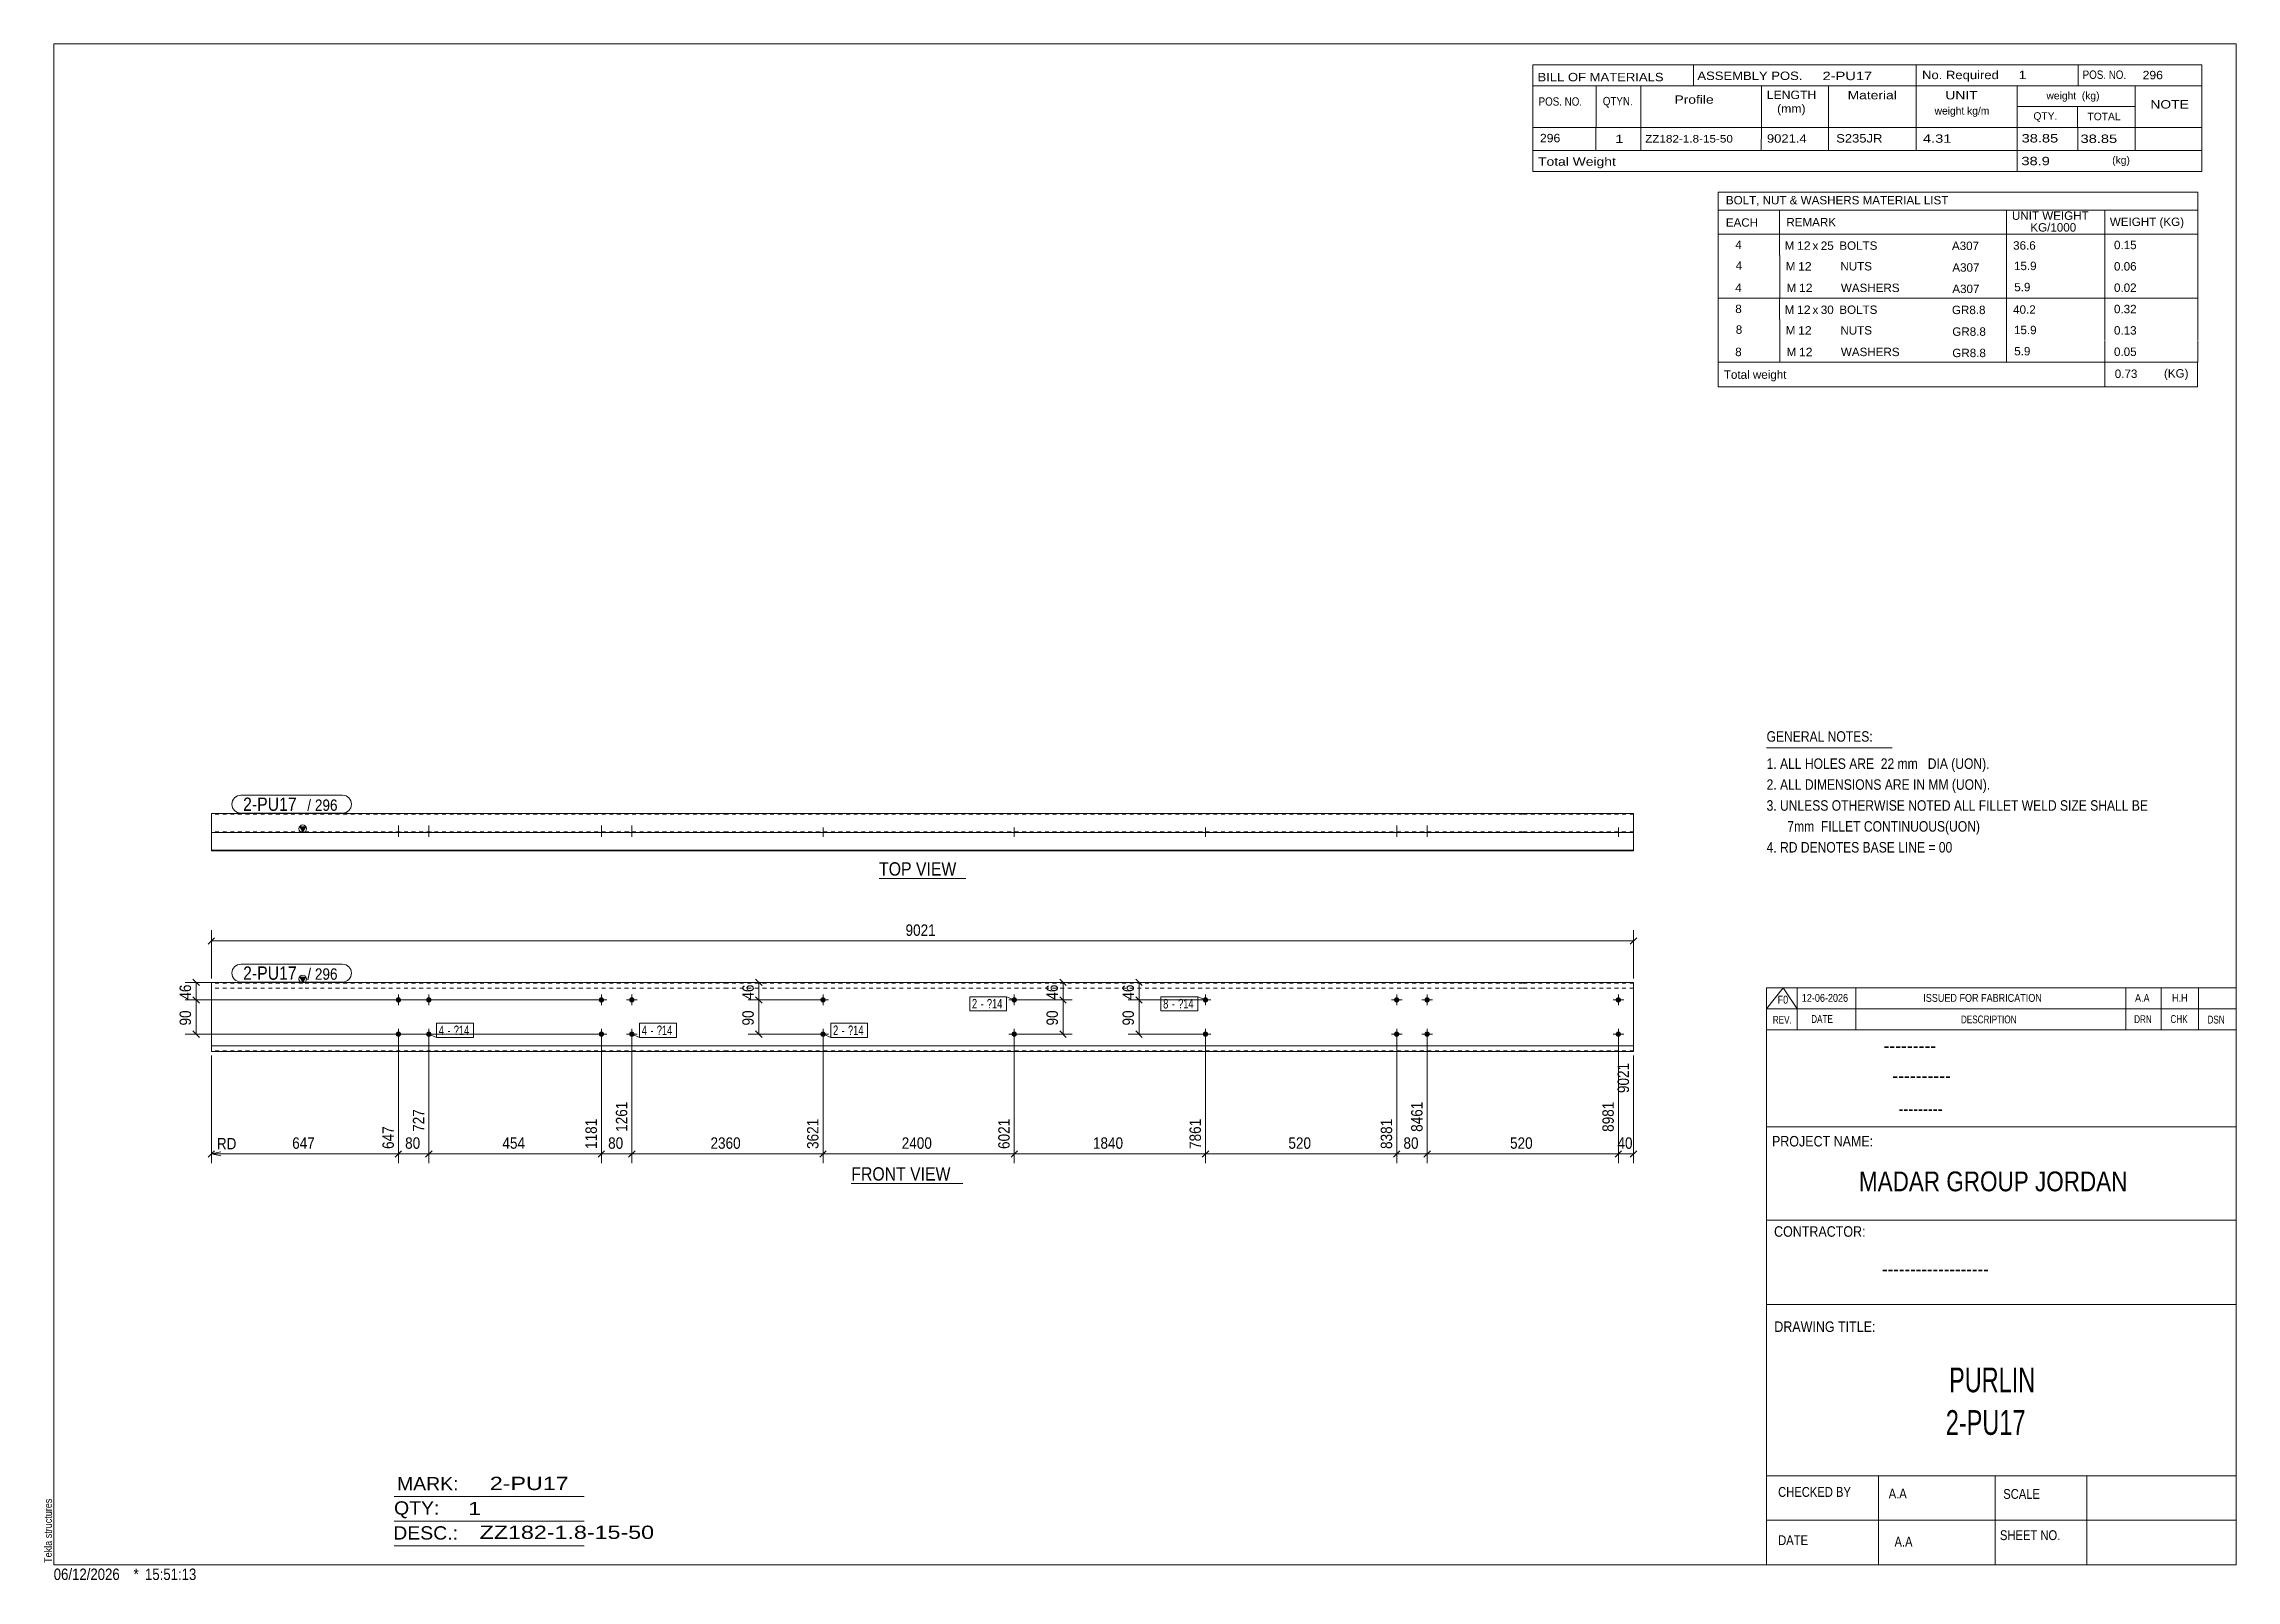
# Model space of a CAD drawing. Header units: millimetres. Extents: x 2 to 579, y 1 to 405.
import ezdxf

# ---------------------------------------------------------------- set-up
doc = ezdxf.new("R2010")
doc.units = ezdxf.units.MM
doc.linetypes.add('XKITLINE00', pattern=[0])
doc.linetypes.add('XKITLINE01', pattern=[4, 1, -1, 1, -1])
for name, color, linetype, lineweight in [('Bolt', 3, 'Continuous', 0), ('BoltMark', 7, 'Continuous', 0), ('Dimensions', 7, 'Continuous', 0), ('DrawingSheet', 5, 'Continuous', 0), ('OtherObjectType', 7, 'Continuous', 0), ('Part', 2, 'Continuous', 0), ('PartMark', 7, 'Continuous', 0)]:
    doc.layers.add(name, color=color, linetype=linetype, lineweight=lineweight)
doc.styles.add('@ARIAL_UNICODE_MS_BOLD', font='ARIAL.TTF')
doc.styles.add('ARIAL', font='ARIAL.TTF')
doc.styles.add('ARIAL_NARROW', font='ARIALN.TTF')
doc.styles.add('COMIC_SANS_MS_BOLD', font='COMICBD.TTF')
doc.styles.add('SWIS721_EX_BT', font='ARIAL.TTF')
doc.styles.add('SWISSE', font='ARIAL.TTF')

# ---------------------------------------------------------------- blocks, each defined once
blk = doc.blocks.new('*A1')
at = {"layer": 'Bolt'}
for points in [[(96.35, 153.52), (96.34, 153.49), (96.34, 153.45), (96.33, 153.42), (96.33, 153.39), (96.32, 153.35), (96.31, 153.32), (96.29, 153.29), (96.28, 153.26), (96.26, 153.23), (96.25, 153.2), (96.23, 153.17), (96.21, 153.14), (96.19, 153.11), (96.17, 153.09), (96.14, 153.06), (96.12, 153.04), (96.09, 153.01), (96.06, 152.99), (96.04, 152.97), (96.01, 152.96), (95.98, 152.94), (95.95, 152.92), (95.91, 152.91), (95.88, 152.9), (95.85, 152.89), (95.82, 152.88), (95.78, 152.87), (95.75, 152.86), (95.72, 152.86), (95.68, 152.86), (95.65, 152.86), (95.61, 152.86), (95.58, 152.86), (95.54, 152.86), (95.51, 152.87), (95.48, 152.88), (95.44, 152.89), (95.41, 152.9), (95.38, 152.91), (95.35, 152.92), (95.32, 152.94), (95.29, 152.96), (95.26, 152.97), (95.23, 152.99), (95.2, 153.01), (95.18, 153.04), (95.15, 153.06), (95.13, 153.09), (95.11, 153.11), (95.08, 153.14), (95.06, 153.17), (95.05, 153.2), (95.03, 153.23), (95.01, 153.26), (95, 153.29), (94.99, 153.32), (94.98, 153.35), (94.97, 153.39), (94.96, 153.42), (94.95, 153.45), (94.95, 153.49), (94.95, 153.52), (94.95, 153.56), (94.95, 153.59), (94.95, 153.62), (94.95, 153.66), (94.96, 153.69), (94.97, 153.73), (94.98, 153.76), (94.99, 153.79), (95, 153.82), (95.01, 153.86), (95.03, 153.89), (95.05, 153.92), (95.06, 153.94), (95.08, 153.97), (95.11, 154), (95.13, 154.03), (95.15, 154.05), (95.18, 154.07), (95.2, 154.1), (95.23, 154.12), (95.26, 154.14), (95.29, 154.16), (95.32, 154.17), (95.35, 154.19), (95.38, 154.2), (95.41, 154.21), (95.44, 154.23), (95.48, 154.23), (95.51, 154.24), (95.54, 154.25), (95.58, 154.25), (95.61, 154.25), (95.65, 154.26), (95.68, 154.25), (95.72, 154.25), (95.75, 154.25), (95.78, 154.24), (95.82, 154.23), (95.85, 154.23), (95.88, 154.21), (95.91, 154.2), (95.95, 154.19), (95.98, 154.17), (96.01, 154.16), (96.04, 154.14), (96.06, 154.12), (96.09, 154.1), (96.12, 154.07), (96.14, 154.05), (96.17, 154.03), (96.19, 154), (96.21, 153.97), (96.23, 153.94), (96.25, 153.92), (96.26, 153.89), (96.28, 153.86), (96.29, 153.82), (96.31, 153.79), (96.32, 153.76), (96.33, 153.73), (96.33, 153.69), (96.34, 153.66), (96.34, 153.62), (96.35, 153.59), (96.35, 153.56)], [(104.35, 153.52), (104.34, 153.49), (104.34, 153.45), (104.33, 153.42), (104.33, 153.39), (104.32, 153.35), (104.31, 153.32), (104.29, 153.29), (104.28, 153.26), (104.26, 153.23), (104.25, 153.2), (104.23, 153.17), (104.21, 153.14), (104.19, 153.11), (104.17, 153.09), (104.14, 153.06), (104.12, 153.04), (104.09, 153.01), (104.06, 152.99), (104.04, 152.97), (104.01, 152.96), (103.98, 152.94), (103.95, 152.92), (103.91, 152.91), (103.88, 152.9), (103.85, 152.89), (103.82, 152.88), (103.78, 152.87), (103.75, 152.86), (103.72, 152.86), (103.68, 152.86), (103.65, 152.86), (103.61, 152.86), (103.58, 152.86), (103.54, 152.86), (103.51, 152.87), (103.48, 152.88), (103.44, 152.89), (103.41, 152.9), (103.38, 152.91), (103.35, 152.92), (103.32, 152.94), (103.29, 152.96), (103.26, 152.97), (103.23, 152.99), (103.2, 153.01), (103.18, 153.04), (103.15, 153.06), (103.13, 153.09), (103.11, 153.11), (103.08, 153.14), (103.06, 153.17), (103.05, 153.2), (103.03, 153.23), (103.01, 153.26), (103, 153.29), (102.99, 153.32), (102.98, 153.35), (102.97, 153.39), (102.96, 153.42), (102.95, 153.45), (102.95, 153.49), (102.95, 153.52), (102.95, 153.56), (102.95, 153.59), (102.95, 153.62), (102.95, 153.66), (102.96, 153.69), (102.97, 153.73), (102.98, 153.76), (102.99, 153.79), (103, 153.82), (103.01, 153.86), (103.03, 153.89), (103.05, 153.92), (103.06, 153.94), (103.08, 153.97), (103.11, 154), (103.13, 154.03), (103.15, 154.05), (103.18, 154.07), (103.2, 154.1), (103.23, 154.12), (103.26, 154.14), (103.29, 154.16), (103.32, 154.17), (103.35, 154.19), (103.38, 154.2), (103.41, 154.21), (103.44, 154.23), (103.48, 154.23), (103.51, 154.24), (103.54, 154.25), (103.58, 154.25), (103.61, 154.25), (103.65, 154.26), (103.68, 154.25), (103.72, 154.25), (103.75, 154.25), (103.78, 154.24), (103.82, 154.23), (103.85, 154.23), (103.88, 154.21), (103.91, 154.2), (103.95, 154.19), (103.98, 154.17), (104.01, 154.16), (104.04, 154.14), (104.06, 154.12), (104.09, 154.1), (104.12, 154.07), (104.14, 154.05), (104.17, 154.03), (104.19, 154), (104.21, 153.97), (104.23, 153.94), (104.25, 153.92), (104.26, 153.89), (104.28, 153.86), (104.29, 153.82), (104.31, 153.79), (104.32, 153.76), (104.33, 153.73), (104.33, 153.69), (104.34, 153.66), (104.34, 153.62), (104.35, 153.59), (104.35, 153.56)], [(96.35, 144.52), (96.34, 144.49), (96.34, 144.45), (96.33, 144.42), (96.33, 144.39), (96.32, 144.35), (96.31, 144.32), (96.29, 144.29), (96.28, 144.26), (96.26, 144.23), (96.25, 144.2), (96.23, 144.17), (96.21, 144.14), (96.19, 144.11), (96.17, 144.09), (96.14, 144.06), (96.12, 144.04), (96.09, 144.01), (96.06, 143.99), (96.04, 143.97), (96.01, 143.96), (95.98, 143.94), (95.95, 143.92), (95.91, 143.91), (95.88, 143.9), (95.85, 143.89), (95.82, 143.88), (95.78, 143.87), (95.75, 143.86), (95.72, 143.86), (95.68, 143.86), (95.65, 143.86), (95.61, 143.86), (95.58, 143.86), (95.54, 143.86), (95.51, 143.87), (95.48, 143.88), (95.44, 143.89), (95.41, 143.9), (95.38, 143.91), (95.35, 143.92), (95.32, 143.94), (95.29, 143.96), (95.26, 143.97), (95.23, 143.99), (95.2, 144.01), (95.18, 144.04), (95.15, 144.06), (95.13, 144.09), (95.11, 144.11), (95.08, 144.14), (95.06, 144.17), (95.05, 144.2), (95.03, 144.23), (95.01, 144.26), (95, 144.29), (94.99, 144.32), (94.98, 144.35), (94.97, 144.39), (94.96, 144.42), (94.95, 144.45), (94.95, 144.49), (94.95, 144.52), (94.95, 144.56), (94.95, 144.59), (94.95, 144.62), (94.95, 144.66), (94.96, 144.69), (94.97, 144.73), (94.98, 144.76), (94.99, 144.79), (95, 144.82), (95.01, 144.86), (95.03, 144.89), (95.05, 144.92), (95.06, 144.94), (95.08, 144.97), (95.11, 145), (95.13, 145.03), (95.15, 145.05), (95.18, 145.07), (95.2, 145.1), (95.23, 145.12), (95.26, 145.14), (95.29, 145.16), (95.32, 145.17), (95.35, 145.19), (95.38, 145.2), (95.41, 145.21), (95.44, 145.23), (95.48, 145.23), (95.51, 145.24), (95.54, 145.25), (95.58, 145.25), (95.61, 145.25), (95.65, 145.26), (95.68, 145.25), (95.72, 145.25), (95.75, 145.25), (95.78, 145.24), (95.82, 145.23), (95.85, 145.23), (95.88, 145.21), (95.91, 145.2), (95.95, 145.19), (95.98, 145.17), (96.01, 145.16), (96.04, 145.14), (96.06, 145.12), (96.09, 145.1), (96.12, 145.07), (96.14, 145.05), (96.17, 145.03), (96.19, 145), (96.21, 144.97), (96.23, 144.94), (96.25, 144.92), (96.26, 144.89), (96.28, 144.86), (96.29, 144.82), (96.31, 144.79), (96.32, 144.76), (96.33, 144.73), (96.33, 144.69), (96.34, 144.66), (96.34, 144.62), (96.35, 144.59), (96.35, 144.56)], [(104.35, 144.52), (104.34, 144.49), (104.34, 144.45), (104.33, 144.42), (104.33, 144.39), (104.32, 144.35), (104.31, 144.32), (104.29, 144.29), (104.28, 144.26), (104.26, 144.23), (104.25, 144.2), (104.23, 144.17), (104.21, 144.14), (104.19, 144.11), (104.17, 144.09), (104.14, 144.06), (104.12, 144.04), (104.09, 144.01), (104.06, 143.99), (104.04, 143.97), (104.01, 143.96), (103.98, 143.94), (103.95, 143.92), (103.91, 143.91), (103.88, 143.9), (103.85, 143.89), (103.82, 143.88), (103.78, 143.87), (103.75, 143.86), (103.72, 143.86), (103.68, 143.86), (103.65, 143.86), (103.61, 143.86), (103.58, 143.86), (103.54, 143.86), (103.51, 143.87), (103.48, 143.88), (103.44, 143.89), (103.41, 143.9), (103.38, 143.91), (103.35, 143.92), (103.32, 143.94), (103.29, 143.96), (103.26, 143.97), (103.23, 143.99), (103.2, 144.01), (103.18, 144.04), (103.15, 144.06), (103.13, 144.09), (103.11, 144.11), (103.08, 144.14), (103.06, 144.17), (103.05, 144.2), (103.03, 144.23), (103.01, 144.26), (103, 144.29), (102.99, 144.32), (102.98, 144.35), (102.97, 144.39), (102.96, 144.42), (102.95, 144.45), (102.95, 144.49), (102.95, 144.52), (102.95, 144.56), (102.95, 144.59), (102.95, 144.62), (102.95, 144.66), (102.96, 144.69), (102.97, 144.73), (102.98, 144.76), (102.99, 144.79), (103, 144.82), (103.01, 144.86), (103.03, 144.89), (103.05, 144.92), (103.06, 144.94), (103.08, 144.97), (103.11, 145), (103.13, 145.03), (103.15, 145.05), (103.18, 145.07), (103.2, 145.1), (103.23, 145.12), (103.26, 145.14), (103.29, 145.16), (103.32, 145.17), (103.35, 145.19), (103.38, 145.2), (103.41, 145.21), (103.44, 145.23), (103.48, 145.23), (103.51, 145.24), (103.54, 145.25), (103.58, 145.25), (103.61, 145.25), (103.65, 145.26), (103.68, 145.25), (103.72, 145.25), (103.75, 145.25), (103.78, 145.24), (103.82, 145.23), (103.85, 145.23), (103.88, 145.21), (103.91, 145.2), (103.95, 145.19), (103.98, 145.17), (104.01, 145.16), (104.04, 145.14), (104.06, 145.12), (104.09, 145.1), (104.12, 145.07), (104.14, 145.05), (104.17, 145.03), (104.19, 145), (104.21, 144.97), (104.23, 144.94), (104.25, 144.92), (104.26, 144.89), (104.28, 144.86), (104.29, 144.82), (104.31, 144.79), (104.32, 144.76), (104.33, 144.73), (104.33, 144.69), (104.34, 144.66), (104.34, 144.62), (104.35, 144.59), (104.35, 144.56)]]:
    blk.add_hatch(color=3, dxfattribs=at).paths.add_polyline_path(points, flags=17)
at = {"layer": 'Bolt', "color": 3, "linetype": 'XKITLINE00', "lineweight": 0}
for p, q in [((97.05, 153.56), (94.25, 153.56)), ((95.65, 154.96), (95.65, 152.16)), ((105.05, 153.56), (102.25, 153.56)), ((103.65, 154.96), (103.65, 152.16)), ((97.05, 144.56), (94.25, 144.56)), ((95.65, 145.96), (95.65, 143.16)), ((105.05, 144.56), (102.25, 144.56)), ((103.65, 145.96), (103.65, 143.16))]:
    blk.add_line(p, q, dxfattribs=at)
blk = doc.blocks.new('*A2')
at = {"layer": 'Bolt'}
for points in [[(208.03, 153.52), (208.03, 153.49), (208.02, 153.45), (208.02, 153.42), (208.01, 153.39), (208, 153.35), (207.99, 153.32), (207.98, 153.29), (207.96, 153.26), (207.95, 153.23), (207.93, 153.2), (207.91, 153.17), (207.89, 153.14), (207.87, 153.11), (207.85, 153.09), (207.83, 153.06), (207.8, 153.04), (207.77, 153.01), (207.75, 152.99), (207.72, 152.97), (207.69, 152.96), (207.66, 152.94), (207.63, 152.92), (207.6, 152.91), (207.57, 152.9), (207.53, 152.89), (207.5, 152.88), (207.47, 152.87), (207.43, 152.86), (207.4, 152.86), (207.36, 152.86), (207.33, 152.86), (207.3, 152.86), (207.26, 152.86), (207.23, 152.86), (207.19, 152.87), (207.16, 152.88), (207.13, 152.89), (207.09, 152.9), (207.06, 152.91), (207.03, 152.92), (207, 152.94), (206.97, 152.96), (206.94, 152.97), (206.91, 152.99), (206.89, 153.01), (206.86, 153.04), (206.84, 153.06), (206.81, 153.09), (206.79, 153.11), (206.77, 153.14), (206.75, 153.17), (206.73, 153.2), (206.71, 153.23), (206.7, 153.26), (206.68, 153.29), (206.67, 153.32), (206.66, 153.35), (206.65, 153.39), (206.64, 153.42), (206.64, 153.45), (206.63, 153.49), (206.63, 153.52), (206.63, 153.56), (206.63, 153.59), (206.63, 153.62), (206.64, 153.66), (206.64, 153.69), (206.65, 153.73), (206.66, 153.76), (206.67, 153.79), (206.68, 153.82), (206.7, 153.86), (206.71, 153.89), (206.73, 153.92), (206.75, 153.94), (206.77, 153.97), (206.79, 154), (206.81, 154.03), (206.84, 154.05), (206.86, 154.07), (206.89, 154.1), (206.91, 154.12), (206.94, 154.14), (206.97, 154.16), (207, 154.17), (207.03, 154.19), (207.06, 154.2), (207.09, 154.21), (207.13, 154.23), (207.16, 154.23), (207.19, 154.24), (207.23, 154.25), (207.26, 154.25), (207.3, 154.25), (207.33, 154.26), (207.36, 154.25), (207.4, 154.25), (207.43, 154.25), (207.47, 154.24), (207.5, 154.23), (207.53, 154.23), (207.57, 154.21), (207.6, 154.2), (207.63, 154.19), (207.66, 154.17), (207.69, 154.16), (207.72, 154.14), (207.75, 154.12), (207.77, 154.1), (207.8, 154.07), (207.83, 154.05), (207.85, 154.03), (207.87, 154), (207.89, 153.97), (207.91, 153.94), (207.93, 153.92), (207.95, 153.89), (207.96, 153.86), (207.98, 153.82), (207.99, 153.79), (208, 153.76), (208.01, 153.73), (208.02, 153.69), (208.02, 153.66), (208.03, 153.62), (208.03, 153.59), (208.03, 153.56)], [(208.03, 144.52), (208.03, 144.49), (208.02, 144.45), (208.02, 144.42), (208.01, 144.39), (208, 144.35), (207.99, 144.32), (207.98, 144.29), (207.96, 144.26), (207.95, 144.23), (207.93, 144.2), (207.91, 144.17), (207.89, 144.14), (207.87, 144.11), (207.85, 144.09), (207.83, 144.06), (207.8, 144.04), (207.77, 144.01), (207.75, 143.99), (207.72, 143.97), (207.69, 143.96), (207.66, 143.94), (207.63, 143.92), (207.6, 143.91), (207.57, 143.9), (207.53, 143.89), (207.5, 143.88), (207.47, 143.87), (207.43, 143.86), (207.4, 143.86), (207.36, 143.86), (207.33, 143.86), (207.3, 143.86), (207.26, 143.86), (207.23, 143.86), (207.19, 143.87), (207.16, 143.88), (207.13, 143.89), (207.09, 143.9), (207.06, 143.91), (207.03, 143.92), (207, 143.94), (206.97, 143.96), (206.94, 143.97), (206.91, 143.99), (206.89, 144.01), (206.86, 144.04), (206.84, 144.06), (206.81, 144.09), (206.79, 144.11), (206.77, 144.14), (206.75, 144.17), (206.73, 144.2), (206.71, 144.23), (206.7, 144.26), (206.68, 144.29), (206.67, 144.32), (206.66, 144.35), (206.65, 144.39), (206.64, 144.42), (206.64, 144.45), (206.63, 144.49), (206.63, 144.52), (206.63, 144.56), (206.63, 144.59), (206.63, 144.62), (206.64, 144.66), (206.64, 144.69), (206.65, 144.73), (206.66, 144.76), (206.67, 144.79), (206.68, 144.82), (206.7, 144.86), (206.71, 144.89), (206.73, 144.92), (206.75, 144.94), (206.77, 144.97), (206.79, 145), (206.81, 145.03), (206.84, 145.05), (206.86, 145.07), (206.89, 145.1), (206.91, 145.12), (206.94, 145.14), (206.97, 145.16), (207, 145.17), (207.03, 145.19), (207.06, 145.2), (207.09, 145.21), (207.13, 145.23), (207.16, 145.23), (207.19, 145.24), (207.23, 145.25), (207.26, 145.25), (207.3, 145.25), (207.33, 145.26), (207.36, 145.25), (207.4, 145.25), (207.43, 145.25), (207.47, 145.24), (207.5, 145.23), (207.53, 145.23), (207.57, 145.21), (207.6, 145.2), (207.63, 145.19), (207.66, 145.17), (207.69, 145.16), (207.72, 145.14), (207.75, 145.12), (207.77, 145.1), (207.8, 145.07), (207.83, 145.05), (207.85, 145.03), (207.87, 145), (207.89, 144.97), (207.91, 144.94), (207.93, 144.92), (207.95, 144.89), (207.96, 144.86), (207.98, 144.82), (207.99, 144.79), (208, 144.76), (208.01, 144.73), (208.02, 144.69), (208.02, 144.66), (208.03, 144.62), (208.03, 144.59), (208.03, 144.56)]]:
    blk.add_hatch(color=3, dxfattribs=at).paths.add_polyline_path(points, flags=17)
at = {"layer": 'Bolt', "color": 3, "linetype": 'XKITLINE00', "lineweight": 0}
for p, q in [((208.73, 153.56), (205.93, 153.56)), ((207.33, 154.96), (207.33, 152.16)), ((208.73, 144.56), (205.93, 144.56)), ((207.33, 145.96), (207.33, 143.16))]:
    blk.add_line(p, q, dxfattribs=at)
blk = doc.blocks.new('*A3')
at = {"layer": 'Bolt'}
for points in [[(258.32, 153.52), (258.32, 153.49), (258.32, 153.45), (258.31, 153.42), (258.3, 153.39), (258.29, 153.35), (258.28, 153.32), (258.27, 153.29), (258.26, 153.26), (258.24, 153.23), (258.22, 153.2), (258.21, 153.17), (258.19, 153.14), (258.17, 153.11), (258.14, 153.09), (258.12, 153.06), (258.09, 153.04), (258.07, 153.01), (258.04, 152.99), (258.01, 152.97), (257.98, 152.96), (257.95, 152.94), (257.92, 152.92), (257.89, 152.91), (257.86, 152.9), (257.83, 152.89), (257.79, 152.88), (257.76, 152.87), (257.73, 152.86), (257.69, 152.86), (257.66, 152.86), (257.62, 152.86), (257.59, 152.86), (257.56, 152.86), (257.52, 152.86), (257.49, 152.87), (257.45, 152.88), (257.42, 152.89), (257.39, 152.9), (257.36, 152.91), (257.33, 152.92), (257.29, 152.94), (257.26, 152.96), (257.24, 152.97), (257.21, 152.99), (257.18, 153.01), (257.15, 153.04), (257.13, 153.06), (257.11, 153.09), (257.08, 153.11), (257.06, 153.14), (257.04, 153.17), (257.02, 153.2), (257.01, 153.23), (256.99, 153.26), (256.98, 153.29), (256.97, 153.32), (256.95, 153.35), (256.95, 153.39), (256.94, 153.42), (256.93, 153.45), (256.93, 153.49), (256.93, 153.52), (256.92, 153.56), (256.93, 153.59), (256.93, 153.62), (256.93, 153.66), (256.94, 153.69), (256.95, 153.73), (256.95, 153.76), (256.97, 153.79), (256.98, 153.82), (256.99, 153.86), (257.01, 153.89), (257.02, 153.92), (257.04, 153.94), (257.06, 153.97), (257.08, 154), (257.11, 154.03), (257.13, 154.05), (257.15, 154.07), (257.18, 154.1), (257.21, 154.12), (257.24, 154.14), (257.26, 154.16), (257.29, 154.17), (257.33, 154.19), (257.36, 154.2), (257.39, 154.21), (257.42, 154.23), (257.45, 154.23), (257.49, 154.24), (257.52, 154.25), (257.56, 154.25), (257.59, 154.25), (257.62, 154.26), (257.66, 154.25), (257.69, 154.25), (257.73, 154.25), (257.76, 154.24), (257.79, 154.23), (257.83, 154.23), (257.86, 154.21), (257.89, 154.2), (257.92, 154.19), (257.95, 154.17), (257.98, 154.16), (258.01, 154.14), (258.04, 154.12), (258.07, 154.1), (258.09, 154.07), (258.12, 154.05), (258.14, 154.03), (258.17, 154), (258.19, 153.97), (258.21, 153.94), (258.22, 153.92), (258.24, 153.89), (258.26, 153.86), (258.27, 153.82), (258.28, 153.79), (258.29, 153.76), (258.3, 153.73), (258.31, 153.69), (258.32, 153.66), (258.32, 153.62), (258.32, 153.59), (258.32, 153.56)], [(258.32, 144.52), (258.32, 144.49), (258.32, 144.45), (258.31, 144.42), (258.3, 144.39), (258.29, 144.35), (258.28, 144.32), (258.27, 144.29), (258.26, 144.26), (258.24, 144.23), (258.22, 144.2), (258.21, 144.17), (258.19, 144.14), (258.17, 144.11), (258.14, 144.09), (258.12, 144.06), (258.09, 144.04), (258.07, 144.01), (258.04, 143.99), (258.01, 143.97), (257.98, 143.96), (257.95, 143.94), (257.92, 143.92), (257.89, 143.91), (257.86, 143.9), (257.83, 143.89), (257.79, 143.88), (257.76, 143.87), (257.73, 143.86), (257.69, 143.86), (257.66, 143.86), (257.62, 143.86), (257.59, 143.86), (257.56, 143.86), (257.52, 143.86), (257.49, 143.87), (257.45, 143.88), (257.42, 143.89), (257.39, 143.9), (257.36, 143.91), (257.33, 143.92), (257.29, 143.94), (257.26, 143.96), (257.24, 143.97), (257.21, 143.99), (257.18, 144.01), (257.15, 144.04), (257.13, 144.06), (257.11, 144.09), (257.08, 144.11), (257.06, 144.14), (257.04, 144.17), (257.02, 144.2), (257.01, 144.23), (256.99, 144.26), (256.98, 144.29), (256.97, 144.32), (256.95, 144.35), (256.95, 144.39), (256.94, 144.42), (256.93, 144.45), (256.93, 144.49), (256.93, 144.52), (256.92, 144.56), (256.93, 144.59), (256.93, 144.62), (256.93, 144.66), (256.94, 144.69), (256.95, 144.73), (256.95, 144.76), (256.97, 144.79), (256.98, 144.82), (256.99, 144.86), (257.01, 144.89), (257.02, 144.92), (257.04, 144.94), (257.06, 144.97), (257.08, 145), (257.11, 145.03), (257.13, 145.05), (257.15, 145.07), (257.18, 145.1), (257.21, 145.12), (257.24, 145.14), (257.26, 145.16), (257.29, 145.17), (257.33, 145.19), (257.36, 145.2), (257.39, 145.21), (257.42, 145.23), (257.45, 145.23), (257.49, 145.24), (257.52, 145.25), (257.56, 145.25), (257.59, 145.25), (257.62, 145.26), (257.66, 145.25), (257.69, 145.25), (257.73, 145.25), (257.76, 145.24), (257.79, 145.23), (257.83, 145.23), (257.86, 145.21), (257.89, 145.2), (257.92, 145.19), (257.95, 145.17), (257.98, 145.16), (258.01, 145.14), (258.04, 145.12), (258.07, 145.1), (258.09, 145.07), (258.12, 145.05), (258.14, 145.03), (258.17, 145), (258.19, 144.97), (258.21, 144.94), (258.22, 144.92), (258.24, 144.89), (258.26, 144.86), (258.27, 144.82), (258.28, 144.79), (258.29, 144.76), (258.3, 144.73), (258.31, 144.69), (258.32, 144.66), (258.32, 144.62), (258.32, 144.59), (258.32, 144.56)]]:
    blk.add_hatch(color=3, dxfattribs=at).paths.add_polyline_path(points, flags=17)
at = {"layer": 'Bolt', "color": 3, "linetype": 'XKITLINE00', "lineweight": 0}
for p, q in [((259.02, 153.56), (256.22, 153.56)), ((257.62, 154.96), (257.62, 152.16)), ((259.02, 144.56), (256.22, 144.56)), ((257.62, 145.96), (257.62, 143.16))]:
    blk.add_line(p, q, dxfattribs=at)
blk = doc.blocks.new('*A4')
at = {"layer": 'Bolt'}
for points in [[(149.74, 153.52), (149.73, 153.49), (149.73, 153.45), (149.72, 153.42), (149.72, 153.39), (149.71, 153.35), (149.7, 153.32), (149.68, 153.29), (149.67, 153.26), (149.65, 153.23), (149.64, 153.2), (149.62, 153.17), (149.6, 153.14), (149.58, 153.11), (149.56, 153.09), (149.53, 153.06), (149.51, 153.04), (149.48, 153.01), (149.45, 152.99), (149.43, 152.97), (149.4, 152.96), (149.37, 152.94), (149.34, 152.92), (149.3, 152.91), (149.27, 152.9), (149.24, 152.89), (149.21, 152.88), (149.17, 152.87), (149.14, 152.86), (149.11, 152.86), (149.07, 152.86), (149.04, 152.86), (149, 152.86), (148.97, 152.86), (148.93, 152.86), (148.9, 152.87), (148.87, 152.88), (148.83, 152.89), (148.8, 152.9), (148.77, 152.91), (148.74, 152.92), (148.71, 152.94), (148.68, 152.96), (148.65, 152.97), (148.62, 152.99), (148.59, 153.01), (148.57, 153.04), (148.54, 153.06), (148.52, 153.09), (148.5, 153.11), (148.47, 153.14), (148.45, 153.17), (148.44, 153.2), (148.42, 153.23), (148.4, 153.26), (148.39, 153.29), (148.38, 153.32), (148.37, 153.35), (148.36, 153.39), (148.35, 153.42), (148.34, 153.45), (148.34, 153.49), (148.34, 153.52), (148.34, 153.56), (148.34, 153.59), (148.34, 153.62), (148.34, 153.66), (148.35, 153.69), (148.36, 153.73), (148.37, 153.76), (148.38, 153.79), (148.39, 153.82), (148.4, 153.86), (148.42, 153.89), (148.44, 153.92), (148.45, 153.94), (148.47, 153.97), (148.5, 154), (148.52, 154.03), (148.54, 154.05), (148.57, 154.07), (148.59, 154.1), (148.62, 154.12), (148.65, 154.14), (148.68, 154.16), (148.71, 154.17), (148.74, 154.19), (148.77, 154.2), (148.8, 154.21), (148.83, 154.23), (148.87, 154.23), (148.9, 154.24), (148.93, 154.25), (148.97, 154.25), (149, 154.25), (149.04, 154.26), (149.07, 154.25), (149.11, 154.25), (149.14, 154.25), (149.17, 154.24), (149.21, 154.23), (149.24, 154.23), (149.27, 154.21), (149.3, 154.2), (149.34, 154.19), (149.37, 154.17), (149.4, 154.16), (149.43, 154.14), (149.45, 154.12), (149.48, 154.1), (149.51, 154.07), (149.53, 154.05), (149.56, 154.03), (149.58, 154), (149.6, 153.97), (149.62, 153.94), (149.64, 153.92), (149.65, 153.89), (149.67, 153.86), (149.68, 153.82), (149.7, 153.79), (149.71, 153.76), (149.72, 153.73), (149.72, 153.69), (149.73, 153.66), (149.73, 153.62), (149.74, 153.59), (149.74, 153.56)], [(157.74, 153.52), (157.73, 153.49), (157.73, 153.45), (157.72, 153.42), (157.72, 153.39), (157.71, 153.35), (157.7, 153.32), (157.68, 153.29), (157.67, 153.26), (157.65, 153.23), (157.64, 153.2), (157.62, 153.17), (157.6, 153.14), (157.58, 153.11), (157.56, 153.09), (157.53, 153.06), (157.51, 153.04), (157.48, 153.01), (157.45, 152.99), (157.43, 152.97), (157.4, 152.96), (157.37, 152.94), (157.34, 152.92), (157.3, 152.91), (157.27, 152.9), (157.24, 152.89), (157.21, 152.88), (157.17, 152.87), (157.14, 152.86), (157.11, 152.86), (157.07, 152.86), (157.04, 152.86), (157, 152.86), (156.97, 152.86), (156.93, 152.86), (156.9, 152.87), (156.87, 152.88), (156.83, 152.89), (156.8, 152.9), (156.77, 152.91), (156.74, 152.92), (156.71, 152.94), (156.68, 152.96), (156.65, 152.97), (156.62, 152.99), (156.59, 153.01), (156.57, 153.04), (156.54, 153.06), (156.52, 153.09), (156.5, 153.11), (156.47, 153.14), (156.45, 153.17), (156.44, 153.2), (156.42, 153.23), (156.4, 153.26), (156.39, 153.29), (156.38, 153.32), (156.37, 153.35), (156.36, 153.39), (156.35, 153.42), (156.34, 153.45), (156.34, 153.49), (156.34, 153.52), (156.34, 153.56), (156.34, 153.59), (156.34, 153.62), (156.34, 153.66), (156.35, 153.69), (156.36, 153.73), (156.37, 153.76), (156.38, 153.79), (156.39, 153.82), (156.4, 153.86), (156.42, 153.89), (156.44, 153.92), (156.45, 153.94), (156.47, 153.97), (156.5, 154), (156.52, 154.03), (156.54, 154.05), (156.57, 154.07), (156.59, 154.1), (156.62, 154.12), (156.65, 154.14), (156.68, 154.16), (156.71, 154.17), (156.74, 154.19), (156.77, 154.2), (156.8, 154.21), (156.83, 154.23), (156.87, 154.23), (156.9, 154.24), (156.93, 154.25), (156.97, 154.25), (157, 154.25), (157.04, 154.26), (157.07, 154.25), (157.11, 154.25), (157.14, 154.25), (157.17, 154.24), (157.21, 154.23), (157.24, 154.23), (157.27, 154.21), (157.3, 154.2), (157.34, 154.19), (157.37, 154.17), (157.4, 154.16), (157.43, 154.14), (157.45, 154.12), (157.48, 154.1), (157.51, 154.07), (157.53, 154.05), (157.56, 154.03), (157.58, 154), (157.6, 153.97), (157.62, 153.94), (157.64, 153.92), (157.65, 153.89), (157.67, 153.86), (157.68, 153.82), (157.7, 153.79), (157.71, 153.76), (157.72, 153.73), (157.72, 153.69), (157.73, 153.66), (157.73, 153.62), (157.74, 153.59), (157.74, 153.56)], [(149.74, 144.52), (149.73, 144.49), (149.73, 144.45), (149.72, 144.42), (149.72, 144.39), (149.71, 144.35), (149.7, 144.32), (149.68, 144.29), (149.67, 144.26), (149.65, 144.23), (149.64, 144.2), (149.62, 144.17), (149.6, 144.14), (149.58, 144.11), (149.56, 144.09), (149.53, 144.06), (149.51, 144.04), (149.48, 144.01), (149.45, 143.99), (149.43, 143.97), (149.4, 143.96), (149.37, 143.94), (149.34, 143.92), (149.3, 143.91), (149.27, 143.9), (149.24, 143.89), (149.21, 143.88), (149.17, 143.87), (149.14, 143.86), (149.11, 143.86), (149.07, 143.86), (149.04, 143.86), (149, 143.86), (148.97, 143.86), (148.93, 143.86), (148.9, 143.87), (148.87, 143.88), (148.83, 143.89), (148.8, 143.9), (148.77, 143.91), (148.74, 143.92), (148.71, 143.94), (148.68, 143.96), (148.65, 143.97), (148.62, 143.99), (148.59, 144.01), (148.57, 144.04), (148.54, 144.06), (148.52, 144.09), (148.5, 144.11), (148.47, 144.14), (148.45, 144.17), (148.44, 144.2), (148.42, 144.23), (148.4, 144.26), (148.39, 144.29), (148.38, 144.32), (148.37, 144.35), (148.36, 144.39), (148.35, 144.42), (148.34, 144.45), (148.34, 144.49), (148.34, 144.52), (148.34, 144.56), (148.34, 144.59), (148.34, 144.62), (148.34, 144.66), (148.35, 144.69), (148.36, 144.73), (148.37, 144.76), (148.38, 144.79), (148.39, 144.82), (148.4, 144.86), (148.42, 144.89), (148.44, 144.92), (148.45, 144.94), (148.47, 144.97), (148.5, 145), (148.52, 145.03), (148.54, 145.05), (148.57, 145.07), (148.59, 145.1), (148.62, 145.12), (148.65, 145.14), (148.68, 145.16), (148.71, 145.17), (148.74, 145.19), (148.77, 145.2), (148.8, 145.21), (148.83, 145.23), (148.87, 145.23), (148.9, 145.24), (148.93, 145.25), (148.97, 145.25), (149, 145.25), (149.04, 145.26), (149.07, 145.25), (149.11, 145.25), (149.14, 145.25), (149.17, 145.24), (149.21, 145.23), (149.24, 145.23), (149.27, 145.21), (149.3, 145.2), (149.34, 145.19), (149.37, 145.17), (149.4, 145.16), (149.43, 145.14), (149.45, 145.12), (149.48, 145.1), (149.51, 145.07), (149.53, 145.05), (149.56, 145.03), (149.58, 145), (149.6, 144.97), (149.62, 144.94), (149.64, 144.92), (149.65, 144.89), (149.67, 144.86), (149.68, 144.82), (149.7, 144.79), (149.71, 144.76), (149.72, 144.73), (149.72, 144.69), (149.73, 144.66), (149.73, 144.62), (149.74, 144.59), (149.74, 144.56)], [(157.74, 144.52), (157.73, 144.49), (157.73, 144.45), (157.72, 144.42), (157.72, 144.39), (157.71, 144.35), (157.7, 144.32), (157.68, 144.29), (157.67, 144.26), (157.65, 144.23), (157.64, 144.2), (157.62, 144.17), (157.6, 144.14), (157.58, 144.11), (157.56, 144.09), (157.53, 144.06), (157.51, 144.04), (157.48, 144.01), (157.45, 143.99), (157.43, 143.97), (157.4, 143.96), (157.37, 143.94), (157.34, 143.92), (157.3, 143.91), (157.27, 143.9), (157.24, 143.89), (157.21, 143.88), (157.17, 143.87), (157.14, 143.86), (157.11, 143.86), (157.07, 143.86), (157.04, 143.86), (157, 143.86), (156.97, 143.86), (156.93, 143.86), (156.9, 143.87), (156.87, 143.88), (156.83, 143.89), (156.8, 143.9), (156.77, 143.91), (156.74, 143.92), (156.71, 143.94), (156.68, 143.96), (156.65, 143.97), (156.62, 143.99), (156.59, 144.01), (156.57, 144.04), (156.54, 144.06), (156.52, 144.09), (156.5, 144.11), (156.47, 144.14), (156.45, 144.17), (156.44, 144.2), (156.42, 144.23), (156.4, 144.26), (156.39, 144.29), (156.38, 144.32), (156.37, 144.35), (156.36, 144.39), (156.35, 144.42), (156.34, 144.45), (156.34, 144.49), (156.34, 144.52), (156.34, 144.56), (156.34, 144.59), (156.34, 144.62), (156.34, 144.66), (156.35, 144.69), (156.36, 144.73), (156.37, 144.76), (156.38, 144.79), (156.39, 144.82), (156.4, 144.86), (156.42, 144.89), (156.44, 144.92), (156.45, 144.94), (156.47, 144.97), (156.5, 145), (156.52, 145.03), (156.54, 145.05), (156.57, 145.07), (156.59, 145.1), (156.62, 145.12), (156.65, 145.14), (156.68, 145.16), (156.71, 145.17), (156.74, 145.19), (156.77, 145.2), (156.8, 145.21), (156.83, 145.23), (156.87, 145.23), (156.9, 145.24), (156.93, 145.25), (156.97, 145.25), (157, 145.25), (157.04, 145.26), (157.07, 145.25), (157.11, 145.25), (157.14, 145.25), (157.17, 145.24), (157.21, 145.23), (157.24, 145.23), (157.27, 145.21), (157.3, 145.2), (157.34, 145.19), (157.37, 145.17), (157.4, 145.16), (157.43, 145.14), (157.45, 145.12), (157.48, 145.1), (157.51, 145.07), (157.53, 145.05), (157.56, 145.03), (157.58, 145), (157.6, 144.97), (157.62, 144.94), (157.64, 144.92), (157.65, 144.89), (157.67, 144.86), (157.68, 144.82), (157.7, 144.79), (157.71, 144.76), (157.72, 144.73), (157.72, 144.69), (157.73, 144.66), (157.73, 144.62), (157.74, 144.59), (157.74, 144.56)]]:
    blk.add_hatch(color=3, dxfattribs=at).paths.add_polyline_path(points, flags=17)
at = {"layer": 'Bolt', "color": 3, "linetype": 'XKITLINE00', "lineweight": 0}
for p, q in [((150.44, 153.56), (147.64, 153.56)), ((149.04, 154.96), (149.04, 152.16)), ((158.44, 153.56), (155.64, 153.56)), ((157.04, 154.96), (157.04, 152.16)), ((150.44, 144.56), (147.64, 144.56)), ((149.04, 145.96), (149.04, 143.16)), ((158.44, 144.56), (155.64, 144.56)), ((157.04, 145.96), (157.04, 143.16))]:
    blk.add_line(p, q, dxfattribs=at)
blk = doc.blocks.new('*A5')
at = {"layer": 'Bolt'}
for points in [[(358.91, 153.52), (358.91, 153.49), (358.9, 153.45), (358.9, 153.42), (358.89, 153.39), (358.88, 153.35), (358.87, 153.32), (358.86, 153.29), (358.84, 153.26), (358.83, 153.23), (358.81, 153.2), (358.79, 153.17), (358.77, 153.14), (358.75, 153.11), (358.73, 153.09), (358.71, 153.06), (358.68, 153.04), (358.66, 153.01), (358.63, 152.99), (358.6, 152.97), (358.57, 152.96), (358.54, 152.94), (358.51, 152.92), (358.48, 152.91), (358.45, 152.9), (358.42, 152.89), (358.38, 152.88), (358.35, 152.87), (358.31, 152.86), (358.28, 152.86), (358.25, 152.86), (358.21, 152.86), (358.18, 152.86), (358.14, 152.86), (358.11, 152.86), (358.08, 152.87), (358.04, 152.88), (358.01, 152.89), (357.98, 152.9), (357.94, 152.91), (357.91, 152.92), (357.88, 152.94), (357.85, 152.96), (357.82, 152.97), (357.8, 152.99), (357.77, 153.01), (357.74, 153.04), (357.72, 153.06), (357.69, 153.09), (357.67, 153.11), (357.65, 153.14), (357.63, 153.17), (357.61, 153.2), (357.59, 153.23), (357.58, 153.26), (357.57, 153.29), (357.55, 153.32), (357.54, 153.35), (357.53, 153.39), (357.53, 153.42), (357.52, 153.45), (357.52, 153.49), (357.51, 153.52), (357.51, 153.56), (357.51, 153.59), (357.52, 153.62), (357.52, 153.66), (357.53, 153.69), (357.53, 153.73), (357.54, 153.76), (357.55, 153.79), (357.57, 153.82), (357.58, 153.86), (357.59, 153.89), (357.61, 153.92), (357.63, 153.94), (357.65, 153.97), (357.67, 154), (357.69, 154.03), (357.72, 154.05), (357.74, 154.07), (357.77, 154.1), (357.8, 154.12), (357.82, 154.14), (357.85, 154.16), (357.88, 154.17), (357.91, 154.19), (357.94, 154.2), (357.98, 154.21), (358.01, 154.23), (358.04, 154.23), (358.08, 154.24), (358.11, 154.25), (358.14, 154.25), (358.18, 154.25), (358.21, 154.26), (358.25, 154.25), (358.28, 154.25), (358.31, 154.25), (358.35, 154.24), (358.38, 154.23), (358.42, 154.23), (358.45, 154.21), (358.48, 154.2), (358.51, 154.19), (358.54, 154.17), (358.57, 154.16), (358.6, 154.14), (358.63, 154.12), (358.66, 154.1), (358.68, 154.07), (358.71, 154.05), (358.73, 154.03), (358.75, 154), (358.77, 153.97), (358.79, 153.94), (358.81, 153.92), (358.83, 153.89), (358.84, 153.86), (358.86, 153.82), (358.87, 153.79), (358.88, 153.76), (358.89, 153.73), (358.9, 153.69), (358.9, 153.66), (358.91, 153.62), (358.91, 153.59), (358.91, 153.56)], [(366.91, 153.52), (366.91, 153.49), (366.9, 153.45), (366.9, 153.42), (366.89, 153.39), (366.88, 153.35), (366.87, 153.32), (366.86, 153.29), (366.84, 153.26), (366.83, 153.23), (366.81, 153.2), (366.79, 153.17), (366.77, 153.14), (366.75, 153.11), (366.73, 153.09), (366.71, 153.06), (366.68, 153.04), (366.66, 153.01), (366.63, 152.99), (366.6, 152.97), (366.57, 152.96), (366.54, 152.94), (366.51, 152.92), (366.48, 152.91), (366.45, 152.9), (366.42, 152.89), (366.38, 152.88), (366.35, 152.87), (366.31, 152.86), (366.28, 152.86), (366.25, 152.86), (366.21, 152.86), (366.18, 152.86), (366.14, 152.86), (366.11, 152.86), (366.08, 152.87), (366.04, 152.88), (366.01, 152.89), (365.98, 152.9), (365.94, 152.91), (365.91, 152.92), (365.88, 152.94), (365.85, 152.96), (365.82, 152.97), (365.8, 152.99), (365.77, 153.01), (365.74, 153.04), (365.72, 153.06), (365.69, 153.09), (365.67, 153.11), (365.65, 153.14), (365.63, 153.17), (365.61, 153.2), (365.59, 153.23), (365.58, 153.26), (365.57, 153.29), (365.55, 153.32), (365.54, 153.35), (365.53, 153.39), (365.53, 153.42), (365.52, 153.45), (365.52, 153.49), (365.51, 153.52), (365.51, 153.56), (365.51, 153.59), (365.52, 153.62), (365.52, 153.66), (365.53, 153.69), (365.53, 153.73), (365.54, 153.76), (365.55, 153.79), (365.57, 153.82), (365.58, 153.86), (365.59, 153.89), (365.61, 153.92), (365.63, 153.94), (365.65, 153.97), (365.67, 154), (365.69, 154.03), (365.72, 154.05), (365.74, 154.07), (365.77, 154.1), (365.8, 154.12), (365.82, 154.14), (365.85, 154.16), (365.88, 154.17), (365.91, 154.19), (365.94, 154.2), (365.98, 154.21), (366.01, 154.23), (366.04, 154.23), (366.08, 154.24), (366.11, 154.25), (366.14, 154.25), (366.18, 154.25), (366.21, 154.26), (366.25, 154.25), (366.28, 154.25), (366.31, 154.25), (366.35, 154.24), (366.38, 154.23), (366.42, 154.23), (366.45, 154.21), (366.48, 154.2), (366.51, 154.19), (366.54, 154.17), (366.57, 154.16), (366.6, 154.14), (366.63, 154.12), (366.66, 154.1), (366.68, 154.07), (366.71, 154.05), (366.73, 154.03), (366.75, 154), (366.77, 153.97), (366.79, 153.94), (366.81, 153.92), (366.83, 153.89), (366.84, 153.86), (366.86, 153.82), (366.87, 153.79), (366.88, 153.76), (366.89, 153.73), (366.9, 153.69), (366.9, 153.66), (366.91, 153.62), (366.91, 153.59), (366.91, 153.56)], [(358.91, 144.52), (358.91, 144.49), (358.9, 144.45), (358.9, 144.42), (358.89, 144.39), (358.88, 144.35), (358.87, 144.32), (358.86, 144.29), (358.84, 144.26), (358.83, 144.23), (358.81, 144.2), (358.79, 144.17), (358.77, 144.14), (358.75, 144.11), (358.73, 144.09), (358.71, 144.06), (358.68, 144.04), (358.66, 144.01), (358.63, 143.99), (358.6, 143.97), (358.57, 143.96), (358.54, 143.94), (358.51, 143.92), (358.48, 143.91), (358.45, 143.9), (358.42, 143.89), (358.38, 143.88), (358.35, 143.87), (358.31, 143.86), (358.28, 143.86), (358.25, 143.86), (358.21, 143.86), (358.18, 143.86), (358.14, 143.86), (358.11, 143.86), (358.08, 143.87), (358.04, 143.88), (358.01, 143.89), (357.98, 143.9), (357.94, 143.91), (357.91, 143.92), (357.88, 143.94), (357.85, 143.96), (357.82, 143.97), (357.8, 143.99), (357.77, 144.01), (357.74, 144.04), (357.72, 144.06), (357.69, 144.09), (357.67, 144.11), (357.65, 144.14), (357.63, 144.17), (357.61, 144.2), (357.59, 144.23), (357.58, 144.26), (357.57, 144.29), (357.55, 144.32), (357.54, 144.35), (357.53, 144.39), (357.53, 144.42), (357.52, 144.45), (357.52, 144.49), (357.51, 144.52), (357.51, 144.56), (357.51, 144.59), (357.52, 144.62), (357.52, 144.66), (357.53, 144.69), (357.53, 144.73), (357.54, 144.76), (357.55, 144.79), (357.57, 144.82), (357.58, 144.86), (357.59, 144.89), (357.61, 144.92), (357.63, 144.94), (357.65, 144.97), (357.67, 145), (357.69, 145.03), (357.72, 145.05), (357.74, 145.07), (357.77, 145.1), (357.8, 145.12), (357.82, 145.14), (357.85, 145.16), (357.88, 145.17), (357.91, 145.19), (357.94, 145.2), (357.98, 145.21), (358.01, 145.23), (358.04, 145.23), (358.08, 145.24), (358.11, 145.25), (358.14, 145.25), (358.18, 145.25), (358.21, 145.26), (358.25, 145.25), (358.28, 145.25), (358.31, 145.25), (358.35, 145.24), (358.38, 145.23), (358.42, 145.23), (358.45, 145.21), (358.48, 145.2), (358.51, 145.19), (358.54, 145.17), (358.57, 145.16), (358.6, 145.14), (358.63, 145.12), (358.66, 145.1), (358.68, 145.07), (358.71, 145.05), (358.73, 145.03), (358.75, 145), (358.77, 144.97), (358.79, 144.94), (358.81, 144.92), (358.83, 144.89), (358.84, 144.86), (358.86, 144.82), (358.87, 144.79), (358.88, 144.76), (358.89, 144.73), (358.9, 144.69), (358.9, 144.66), (358.91, 144.62), (358.91, 144.59), (358.91, 144.56)], [(366.91, 144.52), (366.91, 144.49), (366.9, 144.45), (366.9, 144.42), (366.89, 144.39), (366.88, 144.35), (366.87, 144.32), (366.86, 144.29), (366.84, 144.26), (366.83, 144.23), (366.81, 144.2), (366.79, 144.17), (366.77, 144.14), (366.75, 144.11), (366.73, 144.09), (366.71, 144.06), (366.68, 144.04), (366.66, 144.01), (366.63, 143.99), (366.6, 143.97), (366.57, 143.96), (366.54, 143.94), (366.51, 143.92), (366.48, 143.91), (366.45, 143.9), (366.42, 143.89), (366.38, 143.88), (366.35, 143.87), (366.31, 143.86), (366.28, 143.86), (366.25, 143.86), (366.21, 143.86), (366.18, 143.86), (366.14, 143.86), (366.11, 143.86), (366.08, 143.87), (366.04, 143.88), (366.01, 143.89), (365.98, 143.9), (365.94, 143.91), (365.91, 143.92), (365.88, 143.94), (365.85, 143.96), (365.82, 143.97), (365.8, 143.99), (365.77, 144.01), (365.74, 144.04), (365.72, 144.06), (365.69, 144.09), (365.67, 144.11), (365.65, 144.14), (365.63, 144.17), (365.61, 144.2), (365.59, 144.23), (365.58, 144.26), (365.57, 144.29), (365.55, 144.32), (365.54, 144.35), (365.53, 144.39), (365.53, 144.42), (365.52, 144.45), (365.52, 144.49), (365.51, 144.52), (365.51, 144.56), (365.51, 144.59), (365.52, 144.62), (365.52, 144.66), (365.53, 144.69), (365.53, 144.73), (365.54, 144.76), (365.55, 144.79), (365.57, 144.82), (365.58, 144.86), (365.59, 144.89), (365.61, 144.92), (365.63, 144.94), (365.65, 144.97), (365.67, 145), (365.69, 145.03), (365.72, 145.05), (365.74, 145.07), (365.77, 145.1), (365.8, 145.12), (365.82, 145.14), (365.85, 145.16), (365.88, 145.17), (365.91, 145.19), (365.94, 145.2), (365.98, 145.21), (366.01, 145.23), (366.04, 145.23), (366.08, 145.24), (366.11, 145.25), (366.14, 145.25), (366.18, 145.25), (366.21, 145.26), (366.25, 145.25), (366.28, 145.25), (366.31, 145.25), (366.35, 145.24), (366.38, 145.23), (366.42, 145.23), (366.45, 145.21), (366.48, 145.2), (366.51, 145.19), (366.54, 145.17), (366.57, 145.16), (366.6, 145.14), (366.63, 145.12), (366.66, 145.1), (366.68, 145.07), (366.71, 145.05), (366.73, 145.03), (366.75, 145), (366.77, 144.97), (366.79, 144.94), (366.81, 144.92), (366.83, 144.89), (366.84, 144.86), (366.86, 144.82), (366.87, 144.79), (366.88, 144.76), (366.89, 144.73), (366.9, 144.69), (366.9, 144.66), (366.91, 144.62), (366.91, 144.59), (366.91, 144.56)]]:
    blk.add_hatch(color=3, dxfattribs=at).paths.add_polyline_path(points, flags=17)
at = {"layer": 'Bolt', "color": 3, "linetype": 'XKITLINE00', "lineweight": 0}
for p, q in [((359.61, 153.56), (356.81, 153.56)), ((358.21, 154.96), (358.21, 152.16)), ((367.61, 153.56), (364.81, 153.56)), ((366.21, 154.96), (366.21, 152.16)), ((359.61, 144.56), (356.81, 144.56)), ((358.21, 145.96), (358.21, 143.16)), ((367.61, 144.56), (364.81, 144.56)), ((366.21, 145.96), (366.21, 143.16))]:
    blk.add_line(p, q, dxfattribs=at)
blk = doc.blocks.new('*A6')
at = {"layer": 'Bolt'}
for points in [[(308.62, 153.52), (308.61, 153.49), (308.61, 153.45), (308.6, 153.42), (308.6, 153.39), (308.59, 153.35), (308.58, 153.32), (308.56, 153.29), (308.55, 153.26), (308.54, 153.23), (308.52, 153.2), (308.5, 153.17), (308.48, 153.14), (308.46, 153.11), (308.44, 153.09), (308.41, 153.06), (308.39, 153.04), (308.36, 153.01), (308.34, 152.99), (308.31, 152.97), (308.28, 152.96), (308.25, 152.94), (308.22, 152.92), (308.19, 152.91), (308.15, 152.9), (308.12, 152.89), (308.09, 152.88), (308.05, 152.87), (308.02, 152.86), (307.99, 152.86), (307.95, 152.86), (307.92, 152.86), (307.88, 152.86), (307.85, 152.86), (307.82, 152.86), (307.78, 152.87), (307.75, 152.88), (307.72, 152.89), (307.68, 152.9), (307.65, 152.91), (307.62, 152.92), (307.59, 152.94), (307.56, 152.96), (307.53, 152.97), (307.5, 152.99), (307.47, 153.01), (307.45, 153.04), (307.42, 153.06), (307.4, 153.09), (307.38, 153.11), (307.36, 153.14), (307.34, 153.17), (307.32, 153.2), (307.3, 153.23), (307.29, 153.26), (307.27, 153.29), (307.26, 153.32), (307.25, 153.35), (307.24, 153.39), (307.23, 153.42), (307.23, 153.45), (307.22, 153.49), (307.22, 153.52), (307.22, 153.56), (307.22, 153.59), (307.22, 153.62), (307.23, 153.66), (307.23, 153.69), (307.24, 153.73), (307.25, 153.76), (307.26, 153.79), (307.27, 153.82), (307.29, 153.86), (307.3, 153.89), (307.32, 153.92), (307.34, 153.94), (307.36, 153.97), (307.38, 154), (307.4, 154.03), (307.42, 154.05), (307.45, 154.07), (307.47, 154.1), (307.5, 154.12), (307.53, 154.14), (307.56, 154.16), (307.59, 154.17), (307.62, 154.19), (307.65, 154.2), (307.68, 154.21), (307.72, 154.23), (307.75, 154.23), (307.78, 154.24), (307.82, 154.25), (307.85, 154.25), (307.88, 154.25), (307.92, 154.26), (307.95, 154.25), (307.99, 154.25), (308.02, 154.25), (308.05, 154.24), (308.09, 154.23), (308.12, 154.23), (308.15, 154.21), (308.19, 154.2), (308.22, 154.19), (308.25, 154.17), (308.28, 154.16), (308.31, 154.14), (308.34, 154.12), (308.36, 154.1), (308.39, 154.07), (308.41, 154.05), (308.44, 154.03), (308.46, 154), (308.48, 153.97), (308.5, 153.94), (308.52, 153.92), (308.54, 153.89), (308.55, 153.86), (308.56, 153.82), (308.58, 153.79), (308.59, 153.76), (308.6, 153.73), (308.6, 153.69), (308.61, 153.66), (308.61, 153.62), (308.62, 153.59), (308.62, 153.56)], [(417.21, 153.52), (417.2, 153.49), (417.2, 153.45), (417.19, 153.42), (417.19, 153.39), (417.18, 153.35), (417.17, 153.32), (417.15, 153.29), (417.14, 153.26), (417.12, 153.23), (417.11, 153.2), (417.09, 153.17), (417.07, 153.14), (417.05, 153.11), (417.02, 153.09), (417, 153.06), (416.98, 153.04), (416.95, 153.01), (416.92, 152.99), (416.89, 152.97), (416.87, 152.96), (416.84, 152.94), (416.81, 152.92), (416.77, 152.91), (416.74, 152.9), (416.71, 152.89), (416.68, 152.88), (416.64, 152.87), (416.61, 152.86), (416.57, 152.86), (416.54, 152.86), (416.51, 152.86), (416.47, 152.86), (416.44, 152.86), (416.4, 152.86), (416.37, 152.87), (416.34, 152.88), (416.3, 152.89), (416.27, 152.9), (416.24, 152.91), (416.21, 152.92), (416.18, 152.94), (416.15, 152.96), (416.12, 152.97), (416.09, 152.99), (416.06, 153.01), (416.04, 153.04), (416.01, 153.06), (415.99, 153.09), (415.96, 153.11), (415.94, 153.14), (415.92, 153.17), (415.91, 153.2), (415.89, 153.23), (415.87, 153.26), (415.86, 153.29), (415.85, 153.32), (415.84, 153.35), (415.83, 153.39), (415.82, 153.42), (415.81, 153.45), (415.81, 153.49), (415.81, 153.52), (415.81, 153.56), (415.81, 153.59), (415.81, 153.62), (415.81, 153.66), (415.82, 153.69), (415.83, 153.73), (415.84, 153.76), (415.85, 153.79), (415.86, 153.82), (415.87, 153.86), (415.89, 153.89), (415.91, 153.92), (415.92, 153.94), (415.94, 153.97), (415.96, 154), (415.99, 154.03), (416.01, 154.05), (416.04, 154.07), (416.06, 154.1), (416.09, 154.12), (416.12, 154.14), (416.15, 154.16), (416.18, 154.17), (416.21, 154.19), (416.24, 154.2), (416.27, 154.21), (416.3, 154.23), (416.34, 154.23), (416.37, 154.24), (416.4, 154.25), (416.44, 154.25), (416.47, 154.25), (416.51, 154.26), (416.54, 154.25), (416.57, 154.25), (416.61, 154.25), (416.64, 154.24), (416.68, 154.23), (416.71, 154.23), (416.74, 154.21), (416.77, 154.2), (416.81, 154.19), (416.84, 154.17), (416.87, 154.16), (416.89, 154.14), (416.92, 154.12), (416.95, 154.1), (416.98, 154.07), (417, 154.05), (417.02, 154.03), (417.05, 154), (417.07, 153.97), (417.09, 153.94), (417.11, 153.92), (417.12, 153.89), (417.14, 153.86), (417.15, 153.82), (417.17, 153.79), (417.18, 153.76), (417.19, 153.73), (417.19, 153.69), (417.2, 153.66), (417.2, 153.62), (417.21, 153.59), (417.21, 153.56)], [(308.62, 144.52), (308.61, 144.49), (308.61, 144.45), (308.6, 144.42), (308.6, 144.39), (308.59, 144.35), (308.58, 144.32), (308.56, 144.29), (308.55, 144.26), (308.54, 144.23), (308.52, 144.2), (308.5, 144.17), (308.48, 144.14), (308.46, 144.11), (308.44, 144.09), (308.41, 144.06), (308.39, 144.04), (308.36, 144.01), (308.34, 143.99), (308.31, 143.97), (308.28, 143.96), (308.25, 143.94), (308.22, 143.92), (308.19, 143.91), (308.15, 143.9), (308.12, 143.89), (308.09, 143.88), (308.05, 143.87), (308.02, 143.86), (307.99, 143.86), (307.95, 143.86), (307.92, 143.86), (307.88, 143.86), (307.85, 143.86), (307.82, 143.86), (307.78, 143.87), (307.75, 143.88), (307.72, 143.89), (307.68, 143.9), (307.65, 143.91), (307.62, 143.92), (307.59, 143.94), (307.56, 143.96), (307.53, 143.97), (307.5, 143.99), (307.47, 144.01), (307.45, 144.04), (307.42, 144.06), (307.4, 144.09), (307.38, 144.11), (307.36, 144.14), (307.34, 144.17), (307.32, 144.2), (307.3, 144.23), (307.29, 144.26), (307.27, 144.29), (307.26, 144.32), (307.25, 144.35), (307.24, 144.39), (307.23, 144.42), (307.23, 144.45), (307.22, 144.49), (307.22, 144.52), (307.22, 144.56), (307.22, 144.59), (307.22, 144.62), (307.23, 144.66), (307.23, 144.69), (307.24, 144.73), (307.25, 144.76), (307.26, 144.79), (307.27, 144.82), (307.29, 144.86), (307.3, 144.89), (307.32, 144.92), (307.34, 144.94), (307.36, 144.97), (307.38, 145), (307.4, 145.03), (307.42, 145.05), (307.45, 145.07), (307.47, 145.1), (307.5, 145.12), (307.53, 145.14), (307.56, 145.16), (307.59, 145.17), (307.62, 145.19), (307.65, 145.2), (307.68, 145.21), (307.72, 145.23), (307.75, 145.23), (307.78, 145.24), (307.82, 145.25), (307.85, 145.25), (307.88, 145.25), (307.92, 145.26), (307.95, 145.25), (307.99, 145.25), (308.02, 145.25), (308.05, 145.24), (308.09, 145.23), (308.12, 145.23), (308.15, 145.21), (308.19, 145.2), (308.22, 145.19), (308.25, 145.17), (308.28, 145.16), (308.31, 145.14), (308.34, 145.12), (308.36, 145.1), (308.39, 145.07), (308.41, 145.05), (308.44, 145.03), (308.46, 145), (308.48, 144.97), (308.5, 144.94), (308.52, 144.92), (308.54, 144.89), (308.55, 144.86), (308.56, 144.82), (308.58, 144.79), (308.59, 144.76), (308.6, 144.73), (308.6, 144.69), (308.61, 144.66), (308.61, 144.62), (308.62, 144.59), (308.62, 144.56)], [(417.21, 144.52), (417.2, 144.49), (417.2, 144.45), (417.19, 144.42), (417.19, 144.39), (417.18, 144.35), (417.17, 144.32), (417.15, 144.29), (417.14, 144.26), (417.12, 144.23), (417.11, 144.2), (417.09, 144.17), (417.07, 144.14), (417.05, 144.11), (417.02, 144.09), (417, 144.06), (416.98, 144.04), (416.95, 144.01), (416.92, 143.99), (416.89, 143.97), (416.87, 143.96), (416.84, 143.94), (416.81, 143.92), (416.77, 143.91), (416.74, 143.9), (416.71, 143.89), (416.68, 143.88), (416.64, 143.87), (416.61, 143.86), (416.57, 143.86), (416.54, 143.86), (416.51, 143.86), (416.47, 143.86), (416.44, 143.86), (416.4, 143.86), (416.37, 143.87), (416.34, 143.88), (416.3, 143.89), (416.27, 143.9), (416.24, 143.91), (416.21, 143.92), (416.18, 143.94), (416.15, 143.96), (416.12, 143.97), (416.09, 143.99), (416.06, 144.01), (416.04, 144.04), (416.01, 144.06), (415.99, 144.09), (415.96, 144.11), (415.94, 144.14), (415.92, 144.17), (415.91, 144.2), (415.89, 144.23), (415.87, 144.26), (415.86, 144.29), (415.85, 144.32), (415.84, 144.35), (415.83, 144.39), (415.82, 144.42), (415.81, 144.45), (415.81, 144.49), (415.81, 144.52), (415.81, 144.56), (415.81, 144.59), (415.81, 144.62), (415.81, 144.66), (415.82, 144.69), (415.83, 144.73), (415.84, 144.76), (415.85, 144.79), (415.86, 144.82), (415.87, 144.86), (415.89, 144.89), (415.91, 144.92), (415.92, 144.94), (415.94, 144.97), (415.96, 145), (415.99, 145.03), (416.01, 145.05), (416.04, 145.07), (416.06, 145.1), (416.09, 145.12), (416.12, 145.14), (416.15, 145.16), (416.18, 145.17), (416.21, 145.19), (416.24, 145.2), (416.27, 145.21), (416.3, 145.23), (416.34, 145.23), (416.37, 145.24), (416.4, 145.25), (416.44, 145.25), (416.47, 145.25), (416.51, 145.26), (416.54, 145.25), (416.57, 145.25), (416.61, 145.25), (416.64, 145.24), (416.68, 145.23), (416.71, 145.23), (416.74, 145.21), (416.77, 145.2), (416.81, 145.19), (416.84, 145.17), (416.87, 145.16), (416.89, 145.14), (416.92, 145.12), (416.95, 145.1), (416.98, 145.07), (417, 145.05), (417.02, 145.03), (417.05, 145), (417.07, 144.97), (417.09, 144.94), (417.11, 144.92), (417.12, 144.89), (417.14, 144.86), (417.15, 144.82), (417.17, 144.79), (417.18, 144.76), (417.19, 144.73), (417.19, 144.69), (417.2, 144.66), (417.2, 144.62), (417.21, 144.59), (417.21, 144.56)]]:
    blk.add_hatch(color=3, dxfattribs=at).paths.add_polyline_path(points, flags=17)
at = {"layer": 'Bolt', "color": 3, "linetype": 'XKITLINE00', "lineweight": 0}
for p, q in [((309.32, 153.56), (306.52, 153.56)), ((307.92, 154.96), (307.92, 152.16)), ((417.91, 153.56), (415.11, 153.56)), ((416.51, 154.96), (416.51, 152.16)), ((309.32, 144.56), (306.52, 144.56)), ((307.92, 145.96), (307.92, 143.16)), ((417.91, 144.56), (415.11, 144.56)), ((416.51, 145.96), (416.51, 143.16))]:
    blk.add_line(p, q, dxfattribs=at)
blk = doc.blocks.new('*A7')
at = {"layer": 'Part'}
blk.add_hatch(color=2, dxfattribs=at).paths.add_polyline_path([(69.69, 159.56), (71.29, 159.56), (70.49, 158.16)], flags=17)
at = {"layer": 'Part', "color": 2, "linetype": 'XKITLINE00', "lineweight": 0}
for p, q in [((46.45, 158.16), (46.45, 139.96)), ((70.45, 158.16), (46.45, 158.16)), ((70.49, 158.16), (69.69, 159.56)), ((69.69, 159.56), (71.29, 159.56)), ((71.29, 159.56), (70.49, 158.16)), ((182.13, 158.16), (70.55, 158.16)), ((232.43, 158.16), (182.23, 158.16)), ((282.72, 158.16), (232.53, 158.16)), ((333.02, 158.16), (282.82, 158.16)), ((391.31, 158.16), (333.12, 158.16)), ((420.51, 158.16), (391.41, 158.16)), ((420.51, 158.16), (420.51, 139.96)), ((70.45, 141.46), (46.45, 141.46)), ((46.45, 139.96), (70.45, 139.96)), ((182.13, 141.46), (70.55, 141.46)), ((70.55, 139.96), (182.13, 139.96)), ((232.43, 141.46), (182.23, 141.46)), ((182.23, 139.96), (232.43, 139.96)), ((282.72, 141.46), (232.53, 141.46)), ((232.53, 139.96), (282.72, 139.96)), ((333.02, 141.46), (282.82, 141.46)), ((282.82, 139.96), (333.02, 139.96)), ((391.31, 141.46), (333.12, 141.46)), ((333.12, 139.96), (391.31, 139.96)), ((420.51, 141.46), (391.41, 141.46)), ((391.41, 139.96), (420.51, 139.96))]:
    blk.add_line(p, q, dxfattribs=at)
at = {"layer": 'Part', "color": 7, "linetype": 'XKITLINE01', "lineweight": 0}
for p, q in [((70.45, 157.98), (46.45, 157.98)), ((70.45, 156.66), (46.45, 156.66)), ((182.13, 157.98), (70.55, 157.98)), ((182.13, 156.66), (70.55, 156.66)), ((232.43, 157.98), (182.23, 157.98)), ((232.43, 156.66), (182.23, 156.66)), ((282.72, 157.98), (232.53, 157.98)), ((282.72, 156.66), (232.53, 156.66)), ((333.02, 157.98), (282.82, 157.98)), ((333.02, 156.66), (282.82, 156.66)), ((391.31, 157.98), (333.12, 157.98)), ((391.31, 156.66), (333.12, 156.66)), ((420.51, 157.98), (391.41, 157.98)), ((420.51, 156.66), (391.41, 156.66)), ((70.45, 140.14), (46.45, 140.14)), ((182.13, 140.14), (70.55, 140.14)), ((232.43, 140.14), (182.23, 140.14)), ((282.72, 140.14), (232.53, 140.14)), ((333.02, 140.14), (282.82, 140.14)), ((391.31, 140.14), (333.12, 140.14)), ((420.51, 140.14), (391.41, 140.14))]:
    blk.add_line(p, q, dxfattribs=at)
at = {"layer": 'Part', "color": 2, "linetype": 'XKITLINE00', "lineweight": 0}
blk.add_circle((70.49, 159.06), 1, dxfattribs=at)
blk = doc.blocks.new('*A8')
at = {"layer": 'Bolt'}
for points in [[(94.95, 197.58), (94.95, 197.76), (96.35, 197.76), (96.35, 197.58)], [(94.95, 197.58), (94.95, 197.76), (96.35, 197.76), (96.35, 197.58)], [(102.95, 197.58), (102.95, 197.76), (104.35, 197.76), (104.35, 197.58)], [(102.95, 197.58), (102.95, 197.76), (104.35, 197.76), (104.35, 197.58)]]:
    blk.add_hatch(color=3, dxfattribs=at).paths.add_polyline_path(points, flags=17)
at = {"layer": 'Bolt', "color": 3, "linetype": 'XKITLINE00', "lineweight": 0}
for p, q in [((94.95, 197.76), (94.95, 197.58)), ((94.95, 197.76), (94.95, 197.58)), ((95.65, 199.42), (95.65, 196.42)), ((95.65, 199.42), (95.65, 196.42)), ((96.35, 197.76), (96.35, 197.58)), ((96.35, 197.76), (96.35, 197.58)), ((102.95, 197.76), (102.95, 197.58)), ((102.95, 197.76), (102.95, 197.58)), ((103.65, 199.42), (103.65, 196.42)), ((103.65, 199.42), (103.65, 196.42)), ((104.35, 197.76), (104.35, 197.58)), ((104.35, 197.76), (104.35, 197.58))]:
    blk.add_line(p, q, dxfattribs=at)
blk = doc.blocks.new('*A9')
at = {"layer": 'Bolt'}
blk.add_hatch(color=3, dxfattribs=at).paths.add_polyline_path([(206.63, 197.58), (206.63, 197.76), (208.03, 197.76), (208.03, 197.58)], flags=17)
blk.add_hatch(color=3, dxfattribs=at).paths.add_polyline_path([(206.63, 197.58), (206.63, 197.76), (208.03, 197.76), (208.03, 197.58)], flags=17)
at = {"layer": 'Bolt', "color": 3, "linetype": 'XKITLINE00', "lineweight": 0}
for p, q in [((206.63, 197.76), (206.63, 197.58)), ((206.63, 197.76), (206.63, 197.58)), ((207.33, 198.92), (207.33, 196.42)), ((207.33, 198.92), (207.33, 196.42)), ((208.03, 197.76), (208.03, 197.58)), ((208.03, 197.76), (208.03, 197.58))]:
    blk.add_line(p, q, dxfattribs=at)
blk = doc.blocks.new('*A10')
at = {"layer": 'Bolt'}
blk.add_hatch(color=3, dxfattribs=at).paths.add_polyline_path([(256.92, 197.58), (256.92, 197.76), (258.32, 197.76), (258.32, 197.58)], flags=17)
blk.add_hatch(color=3, dxfattribs=at).paths.add_polyline_path([(256.92, 197.58), (256.92, 197.76), (258.32, 197.76), (258.32, 197.58)], flags=17)
at = {"layer": 'Bolt', "color": 3, "linetype": 'XKITLINE00', "lineweight": 0}
for p, q in [((256.92, 197.76), (256.92, 197.58)), ((256.92, 197.76), (256.92, 197.58)), ((257.62, 198.92), (257.62, 196.42)), ((257.62, 198.92), (257.62, 196.42)), ((258.32, 197.76), (258.32, 197.58)), ((258.32, 197.76), (258.32, 197.58))]:
    blk.add_line(p, q, dxfattribs=at)
blk = doc.blocks.new('*A11')
at = {"layer": 'Bolt'}
for points in [[(148.34, 197.58), (148.34, 197.76), (149.74, 197.76), (149.74, 197.58)], [(148.34, 197.58), (148.34, 197.76), (149.74, 197.76), (149.74, 197.58)], [(156.34, 197.58), (156.34, 197.76), (157.74, 197.76), (157.74, 197.58)], [(156.34, 197.58), (156.34, 197.76), (157.74, 197.76), (157.74, 197.58)]]:
    blk.add_hatch(color=3, dxfattribs=at).paths.add_polyline_path(points, flags=17)
at = {"layer": 'Bolt', "color": 3, "linetype": 'XKITLINE00', "lineweight": 0}
for p, q in [((148.34, 197.76), (148.34, 197.58)), ((148.34, 197.76), (148.34, 197.58)), ((149.04, 199.42), (149.04, 196.42)), ((149.04, 199.42), (149.04, 196.42)), ((149.74, 197.76), (149.74, 197.58)), ((149.74, 197.76), (149.74, 197.58)), ((156.34, 197.76), (156.34, 197.58)), ((156.34, 197.76), (156.34, 197.58)), ((157.04, 199.42), (157.04, 196.42)), ((157.04, 199.42), (157.04, 196.42)), ((157.74, 197.76), (157.74, 197.58)), ((157.74, 197.76), (157.74, 197.58))]:
    blk.add_line(p, q, dxfattribs=at)
blk = doc.blocks.new('*A12')
at = {"layer": 'Bolt'}
for points in [[(357.51, 197.58), (357.51, 197.76), (358.91, 197.76), (358.91, 197.58)], [(357.51, 197.58), (357.51, 197.76), (358.91, 197.76), (358.91, 197.58)], [(365.51, 197.58), (365.51, 197.76), (366.91, 197.76), (366.91, 197.58)], [(365.51, 197.58), (365.51, 197.76), (366.91, 197.76), (366.91, 197.58)]]:
    blk.add_hatch(color=3, dxfattribs=at).paths.add_polyline_path(points, flags=17)
at = {"layer": 'Bolt', "color": 3, "linetype": 'XKITLINE00', "lineweight": 0}
for p, q in [((357.51, 197.76), (357.51, 197.58)), ((357.51, 197.76), (357.51, 197.58)), ((358.21, 199.42), (358.21, 196.42)), ((358.21, 199.42), (358.21, 196.42)), ((358.91, 197.76), (358.91, 197.58)), ((358.91, 197.76), (358.91, 197.58)), ((365.51, 197.76), (365.51, 197.58)), ((365.51, 197.76), (365.51, 197.58)), ((366.21, 199.42), (366.21, 196.42)), ((366.21, 199.42), (366.21, 196.42)), ((366.91, 197.76), (366.91, 197.58)), ((366.91, 197.76), (366.91, 197.58))]:
    blk.add_line(p, q, dxfattribs=at)
blk = doc.blocks.new('*A13')
at = {"layer": 'Bolt'}
for points in [[(307.22, 197.58), (307.22, 197.76), (308.62, 197.76), (308.62, 197.58)], [(307.22, 197.58), (307.22, 197.76), (308.62, 197.76), (308.62, 197.58)], [(415.81, 197.58), (415.81, 197.76), (417.21, 197.76), (417.21, 197.58)], [(415.81, 197.58), (415.81, 197.76), (417.21, 197.76), (417.21, 197.58)]]:
    blk.add_hatch(color=3, dxfattribs=at).paths.add_polyline_path(points, flags=17)
at = {"layer": 'Bolt', "color": 3, "linetype": 'XKITLINE00', "lineweight": 0}
for p, q in [((307.22, 197.76), (307.22, 197.58)), ((307.22, 197.76), (307.22, 197.58)), ((307.92, 198.92), (307.92, 196.42)), ((307.92, 198.92), (307.92, 196.42)), ((308.62, 197.76), (308.62, 197.58)), ((308.62, 197.76), (308.62, 197.58)), ((415.81, 197.76), (415.81, 197.58)), ((415.81, 197.76), (415.81, 197.58)), ((416.51, 198.92), (416.51, 196.42)), ((416.51, 198.92), (416.51, 196.42)), ((417.21, 197.76), (417.21, 197.58)), ((417.21, 197.76), (417.21, 197.58))]:
    blk.add_line(p, q, dxfattribs=at)
blk = doc.blocks.new('*A14')
at = {"layer": 'Part'}
blk.add_hatch(color=2, dxfattribs=at).paths.add_polyline_path([(69.69, 199.07), (71.29, 199.07), (70.49, 197.67)], flags=17)
at = {"layer": 'Part', "color": 2, "linetype": 'XKITLINE00', "lineweight": 0}
for p, q in [((46.45, 192.94), (46.45, 202.58)), ((70.45, 202.58), (46.45, 202.58)), ((182.13, 202.58), (70.55, 202.58)), ((232.43, 202.58), (182.23, 202.58)), ((282.72, 202.58), (232.53, 202.58)), ((333.02, 202.58), (282.82, 202.58)), ((391.31, 202.58), (333.12, 202.58)), ((420.51, 202.58), (391.41, 202.58)), ((420.51, 202.58), (420.51, 192.94)), ((70.45, 197.58), (46.45, 197.58)), ((70.49, 197.67), (69.69, 199.07)), ((69.69, 199.07), (71.29, 199.07)), ((71.29, 199.07), (70.49, 197.67)), ((182.13, 197.58), (70.55, 197.58)), ((232.43, 197.58), (182.23, 197.58)), ((282.72, 197.58), (232.53, 197.58)), ((333.02, 197.58), (282.82, 197.58)), ((391.31, 197.58), (333.12, 197.58)), ((420.51, 197.58), (391.41, 197.58)), ((46.45, 192.76), (46.45, 192.94)), ((46.45, 192.94), (70.45, 192.94)), ((70.45, 192.76), (46.45, 192.76)), ((70.55, 192.94), (182.13, 192.94)), ((182.13, 192.76), (70.55, 192.76)), ((182.23, 192.94), (232.43, 192.94)), ((232.43, 192.76), (182.23, 192.76)), ((232.53, 192.94), (282.72, 192.94)), ((282.72, 192.76), (232.53, 192.76)), ((282.82, 192.94), (333.02, 192.94)), ((333.02, 192.76), (282.82, 192.76)), ((333.12, 192.94), (391.31, 192.94)), ((391.31, 192.76), (333.12, 192.76)), ((391.41, 192.94), (420.51, 192.94)), ((420.51, 192.76), (391.41, 192.76)), ((420.51, 192.94), (420.51, 192.76))]:
    blk.add_line(p, q, dxfattribs=at)
at = {"layer": 'Part', "color": 7, "linetype": 'XKITLINE01', "lineweight": 0}
for p, q in [((70.45, 202.4), (46.45, 202.4)), ((182.13, 202.4), (70.55, 202.4)), ((232.43, 202.4), (182.23, 202.4)), ((282.72, 202.4), (232.53, 202.4)), ((333.02, 202.4), (282.82, 202.4)), ((391.31, 202.4), (333.12, 202.4)), ((420.51, 202.4), (391.41, 202.4)), ((70.45, 197.76), (46.45, 197.76)), ((182.13, 197.76), (70.55, 197.76)), ((232.43, 197.76), (182.23, 197.76)), ((282.72, 197.76), (232.53, 197.76)), ((333.02, 197.76), (282.82, 197.76)), ((391.31, 197.76), (333.12, 197.76)), ((420.51, 197.76), (391.41, 197.76))]:
    blk.add_line(p, q, dxfattribs=at)
at = {"layer": 'Part', "color": 2, "linetype": 'XKITLINE00', "lineweight": 0}
blk.add_circle((70.49, 198.57), 1, dxfattribs=at)
blk = doc.blocks.new('*A15')
at = {"layer": 'DrawingSheet', "color": 5, "linetype": 'XKITLINE00', "lineweight": 0}
for p, q in [((579, 405), (5, 405)), ((5, 405), (5, 5)), ((579, 5), (579, 405)), ((5, 5), (579, 5))]:
    blk.add_line(p, q, dxfattribs=at)
at = {"layer": 'DrawingSheet', "color": 5, "style": 'ARIAL', "width": 0.85}
blk.add_text('Tekla structures', height=2, rotation=90, dxfattribs=at).set_placement((4.5, 5.5))
blk = doc.blocks.new('*A16')
at = {"layer": 'OtherObjectType', "color": 7, "linetype": 'XKITLINE00', "lineweight": 0}
for p, q in [((442.76, 365.95), (442.75, 354.95)), ((442.76, 365.95), (568.88, 365.95)), ((568.88, 365.95), (568.88, 354.95)), ((442.75, 361.3), (568.88, 361.3)), ((458.87, 361.31), (458.87, 354.95)), ((518.57, 361.31), (518.57, 354.95)), ((544.47, 361.29), (544.47, 354.95)), ((442.76, 354.92), (442.76, 349.42)), ((442.77, 354.95), (568.88, 354.95)), ((458.92, 354.95), (458.92, 349.33)), ((518.57, 354.95), (518.57, 349.33)), ((544.5, 354.95), (544.5, 349.45)), ((568.88, 354.95), (568.88, 349.45)), ((442.79, 349.33), (442.79, 343.72)), ((458.95, 349.33), (458.95, 343.71)), ((518.57, 349.33), (518.57, 343.71)), ((544.5, 349.33), (544.5, 343.83)), ((568.88, 349.33), (568.88, 343.83)), ((442.79, 343.7), (442.79, 338.13)), ((458.95, 343.71), (458.95, 338.09)), ((518.57, 343.71), (518.57, 338.09)), ((544.5, 343.71), (544.5, 338.1)), ((568.88, 343.71), (568.88, 338.1)), ((568.88, 338.1), (442.75, 338.13)), ((442.76, 338.06), (442.76, 332.56)), ((458.92, 338.09), (458.92, 332.47)), ((518.57, 338.09), (518.57, 332.47)), ((544.5, 338.09), (544.5, 332.59)), ((568.88, 338.09), (568.88, 332.59)), ((442.79, 332.47), (442.79, 326.86)), ((458.95, 332.47), (458.95, 326.86)), ((518.57, 332.47), (518.57, 326.86)), ((544.5, 332.47), (544.5, 326.97)), ((568.88, 332.47), (568.88, 326.97)), ((442.79, 326.84), (442.79, 321.27)), ((458.95, 326.85), (458.95, 321.24)), ((518.57, 326.86), (518.57, 321.24)), ((544.5, 326.85), (544.5, 321.25)), ((568.88, 326.85), (568.88, 321.24)), ((568.88, 321.24), (442.75, 321.27)), ((442.78, 321.24), (442.78, 314.83)), ((442.85, 321.23), (568.87, 321.24)), ((544.5, 321.2), (544.5, 314.79)), ((568.87, 321.21), (568.87, 314.79)), ((442.77, 314.79), (568.87, 314.79))]:
    blk.add_line(p, q, dxfattribs=at)
at = {"layer": 'OtherObjectType', "color": 7, "style": 'ARIAL_NARROW'}
for s, width, p in [('BOLT, NUT & WASHERS MATERIAL LIST', 1.211571, (444.79, 362.79)), ('EACH', 1.211571, (444.78, 356.92)), ('REMARK', 1.211571, (460.7, 357.01)), ('UNIT WEIGHT', 1.211571, (520.03, 358.72)), (' KG/1000', 1.211571, (524.02, 355.63)), ('WEIGHT (KG)', 1.211571, (545.78, 357.1)), ('4', 1.211571, (447.26, 351.05)), ('M', 1.211571, (460.26, 350.85)), ('12', 1.275, (463.5, 350.83)), ('x', 1.211571, (467.58, 350.83)), ('25', 1.211571, (469.76, 350.82)), ('BOLTS', 1.211571, (474.63, 350.84)), ('A307', 1.211571, (504.25, 350.79)), ('36.6', 1.211571, (520.34, 350.88)), ('0.15', 1.211571, (546.87, 351.01)), ('4', 1.211571, (447.4, 345.61)), ('M', 1.211571, (460.54, 345.41)), ('12', 1.275, (463.78, 345.39)), ('NUTS', 1.211571, (474.91, 345.41)), ('A307', 1.211571, (504.35, 345.09)), ('15.9', 1.211571, (520.56, 345.5)), ('0.06', 1.211571, (546.87, 345.39)), ('4', 1.211571, (447.24, 339.74)), ('M', 1.211571, (460.76, 339.74)), ('12', 1.275, (464, 339.72)), ('WASHERS', 1.211571, (475.04, 339.73)), ('A307', 1.211571, (504.35, 339.47)), ('5.9', 1.211571, (520.64, 339.94)), ('0.02', 1.211571, (546.87, 339.78)), ('8', 1.211571, (447.26, 334.2)), ('M', 1.211571, (460.26, 333.99)), ('12', 1.275, (463.5, 333.97)), ('x', 1.211571, (467.58, 333.97)), ('30', 1.211571, (469.76, 333.96)), ('BOLTS', 1.211571, (474.63, 333.98)), ('GR8.8', 1.211571, (504.25, 333.93)), ('40.2', 1.211571, (520.34, 334.02)), ('0.32', 1.211571, (546.87, 334.16)), ('8', 1.211571, (447.4, 328.75)), ('M', 1.211571, (460.54, 328.56)), ('12', 1.275, (463.78, 328.54)), ('NUTS', 1.211571, (474.91, 328.55)), ('GR8.8', 1.211571, (504.35, 328.23)), ('15.9', 1.211571, (520.56, 328.65)), ('0.13', 1.211571, (546.87, 328.54)), ('8', 1.211571, (447.24, 322.88)), ('M', 1.211571, (460.76, 322.88)), ('12', 1.275, (464, 322.86)), ('WASHERS', 1.211571, (475.04, 322.88)), ('GR8.8', 1.211571, (504.35, 322.61)), ('5.9', 1.211571, (520.64, 323.08)), ('0.05', 1.211571, (546.87, 322.92)), ('Total weight', 1.211571, (444.26, 316.91)), ('0.73', 1.211571, (547.07, 317.14)), ('(KG)', 1.211571, (560.02, 317.24))]:
    blk.add_text(s, height=2.2, dxfattribs=dict(at, width=width)).set_placement(p)
blk = doc.blocks.new('*A17')
at = {"layer": 'OtherObjectType', "color": 7, "linetype": 'XKITLINE00', "lineweight": 0}
blk.add_line((455.5, 219.82), (488.5, 219.82), dxfattribs=at)
at = {"layer": 'OtherObjectType', "color": 7, "style": 'ARIAL_NARROW', "width": 1.008832}
for s, p in [('GENERAL NOTES:', (455.5, 221.47)), ('1. ALL HOLES ARE  22 mm   DIA (UON).', (455.5, 214.32)), ('2. ALL DIMENSIONS ARE IN MM (UON).', (455.5, 208.82)), ('3. UNLESS OTHERWISE NOTED ALL FILLET WELD SIZE SHALL BE', (455.5, 203.32)), ('7mm  FILLET CONTINUOUS(UON)', (460.95, 197.82)), ('4. RD DENOTES BASE LINE = 00', (455.5, 192.32))]:
    blk.add_text(s, height=2.75, dxfattribs=at).set_placement(p)
blk = doc.blocks.new('*A18')
at = {"layer": 'OtherObjectType', "color": 7, "linetype": 'XKITLINE00', "lineweight": 0}
for p, q in [((455.5, 156.76), (579, 156.76)), ((455.5, 151.21), (459.82, 156.76)), ((455.5, 151.21), (455.5, 156.76)), ((459.82, 156.76), (463.53, 151.21)), ((463.53, 151.21), (463.53, 156.76)), ((478.97, 151.21), (478.97, 156.76)), ((549.98, 151.21), (549.98, 156.76)), ((559.24, 151.21), (559.24, 156.76)), ((569.12, 151.21), (569.12, 156.76)), ((579, 151.21), (579, 156.76)), ((455.5, 151.21), (579, 151.21)), ((455.5, 145.65), (455.5, 151.21)), ((459.21, 151.21), (579, 151.21)), ((463.53, 145.65), (463.53, 151.21)), ((478.97, 145.65), (478.97, 151.21)), ((549.98, 145.65), (549.98, 151.21)), ((559.24, 145.65), (559.24, 151.21)), ((569.12, 145.65), (569.12, 151.21)), ((579, 145.65), (579, 151.21))]:
    blk.add_line(p, q, dxfattribs=at)
at = {"layer": 'OtherObjectType', "color": 7, "style": 'ARIAL_NARROW'}
for s, height, width, p in [('F0', 2.058, 1.008832, (458.4, 152.59)), ('12-06-2026', 2.058, 1.008832, (464.76, 153.06)), ('ISSUED FOR FABRICATION', 2.0583, 1.008832, (496.71, 153.06)), ('A.A', 2.058, 1.008832, (552.4, 153.06)), ('H.H', 2.058, 1.008832, (562.13, 153.06)), ('REV.', 2.058, 0.907949, (457.13, 147.31)), ('DATE', 2.058, 0.907949, (467.23, 147.5)), ('DESCRIPTION', 2.0583, 0.907949, (506.61, 147.39)), ('DRN', 2.058, 0.907949, (552.17, 147.47)), ('CHK', 2.058, 0.907949, (561.72, 147.5)), ('DSN', 2.058, 0.907949, (571.47, 147.35))]:
    blk.add_text(s, height=height, dxfattribs=dict(at, width=width)).set_placement(p)
blk = doc.blocks.new('*A19')
at = {"layer": 'OtherObjectType', "color": 6, "linetype": 'XKITLINE00', "lineweight": 0}
for p, q in [((94.5, 23), (144.5, 23)), ((94.5, 16.5), (144.5, 16.5)), ((94.5, 10), (144.5, 10))]:
    blk.add_line(p, q, dxfattribs=at)
at = {"layer": 'OtherObjectType', "color": 6, "style": 'ARIAL_NARROW'}
for s, width, p in [('MARK:', 1.275, (95.27, 24.58)), ('2-PU17', 1.525501, (119.69, 24.65)), ('QTY:', 1.275, (94.5, 18.19)), ('1', 1.525501, (113.99, 18.05)), ('DESC.:', 1.275, (94.29, 11.63)), ('ZZ182-1.8-15-50', 1.525501, (117, 11.79))]:
    blk.add_text(s, height=3.5, dxfattribs=dict(at, width=width)).set_placement(p)
blk = doc.blocks.new('*A20')
at = {"layer": 'OtherObjectType', "color": 2, "linetype": 'XKITLINE00', "lineweight": 0}
for p, q in [((455.5, 145.65), (579, 145.65)), ((455.5, 5), (455.5, 145.64)), ((578.98, 145.64), (579, 5)), ((579, 120.14), (455.5, 120.14)), ((455.5, 95.63), (579, 95.63)), ((579, 73.49), (455.5, 73.49)), ((579, 28.4), (455.5, 28.4)), ((484.94, 28.4), (484.94, 5)), ((515.62, 5), (515.62, 28.4)), ((539.75, 5), (539.75, 28.4)), ((579, 16.7), (455.5, 16.7)), ((579, 5), (455.5, 5))]:
    blk.add_line(p, q, dxfattribs=at)
at = {"layer": 'OtherObjectType', "color": 4, "style": '@ARIAL_UNICODE_MS_BOLD', "width": 0.85}
blk.add_text('---------', height=3.9, dxfattribs=at).set_placement((486.23, 139.59))
at = {"layer": 'OtherObjectType', "color": 7, "style": 'ARIAL', "width": 0.85}
for s, height, p in [('----------', 3.9, (488.56, 131.77)), ('---------', 3.25, (490.21, 123.31))]:
    blk.add_text(s, height=height, dxfattribs=at).set_placement(p)
at = {"layer": 'OtherObjectType', "color": 3, "width": 0.85}
for s, style, p in [('PROJECT NAME:', 'SWIS721_EX_BT', (456.92, 115.01)), ('CONTRACTOR:', 'SWISSE', (457.47, 91.27)), ('DRAWING TITLE:', 'SWIS721_EX_BT', (457.53, 66.24))]:
    blk.add_text(s, height=2.7618, dxfattribs=dict(at, style=style)).set_placement(p)
at = {"layer": 'OtherObjectType', "color": 7, "width": 0.85}
for s, height, p in [('MADAR GROUP JORDAN', 5.2, (479.79, 103.23)), ('CHECKED BY', 2.592, (458.53, 22.86)), ('A.A', 2.592, (487.61, 22.45)), ('SCALE', 2.592, (517.74, 22.33)), ('DATE', 2.592, (458.54, 10.16)), ('A.A', 2.592, (489.14, 9.76)), ('SHEET NO.', 2.592, (516.87, 11.49))]:
    blk.add_text(s, height=height, dxfattribs=at).set_placement(p)
at = {"layer": 'OtherObjectType', "color": 1}
for s, height, style, width, p in [('-------------------', 3.9, 'COMIC_SANS_MS_BOLD', 0.85, (485.87, 80.86)), ('PURLIN', 6.5, 'ARIAL', 0.68, (503.5, 50.37)), ('2-PU17', 6.5, 'ARIAL', 0.68, (502.64, 39.17))]:
    blk.add_text(s, height=height, dxfattribs=dict(at, style=style, width=width)).set_placement(p)
blk = doc.blocks.new('*A21')
at = {"layer": 'OtherObjectType', "color": 7, "linetype": 'XKITLINE00', "lineweight": 0}
for p, q in [((393.98, 399.5), (569.98, 399.5)), ((393.98, 399.5), (393.98, 388.5)), ((436.26, 399.42), (436.26, 393.87)), ((494.85, 394), (494.85, 399.5)), ((537.43, 393.96), (537.43, 399.42)), ((569.98, 394), (569.98, 399.5)), ((393.98, 394), (569.98, 394)), ((410.64, 394), (410.64, 383)), ((422.4, 393.98), (422.4, 383.03)), ((454.12, 393.99), (454.13, 383)), ((471.78, 393.98), (471.78, 383)), ((494.85, 393.98), (494.85, 383)), ((521.43, 394), (521.43, 383)), ((552.42, 394), (552.42, 383)), ((569.98, 394), (569.98, 388.5)), ((393.98, 388.5), (393.98, 383)), ((521.45, 388.52), (552.45, 388.52)), ((537.28, 388.52), (537.28, 383)), ((569.98, 388.5), (569.98, 383)), ((393.98, 383), (569.98, 383)), ((393.98, 383), (393.98, 376.95)), ((410.63, 383), (410.63, 376.95)), ((422.44, 382.99), (422.44, 376.95)), ((454.12, 383), (454.11, 376.95)), ((471.79, 383), (471.79, 376.95)), ((494.87, 383), (494.87, 376.95)), ((521.44, 383), (521.44, 376.95)), ((537.33, 382.95), (537.33, 376.95)), ((552.43, 383), (552.43, 376.95)), ((569.98, 383), (569.98, 376.95)), ((393.98, 376.95), (569.98, 376.95)), ((393.98, 376.95), (393.98, 371.45)), ((521.44, 376.95), (521.44, 371.45)), ((569.98, 376.95), (569.98, 371.45)), ((393.98, 371.45), (569.98, 371.45))]:
    blk.add_line(p, q, dxfattribs=at)
at = {"layer": 'OtherObjectType', "color": 7, "style": 'ARIAL_NARROW'}
for s, height, width, p in [('No. Required', 2.2, 1.36, (496.39, 395.72)), ('1', 2.2, 1.525501, (521.75, 395.72)), ('POS. NO.', 2.2, 1.02, (538.63, 395.79)), ('296', 2.2, 1.270501, (554.4, 395.69)), ('BILL OF MATERIALS', 2.2, 1.36, (395.25, 395.16)), ('ASSEMBLY POS.', 2.2, 1.36, (437.3, 395.5)), ('LENGTH', 2.2, 1.275, (455.54, 390.49)), ('2-PU17', 2.2, 1.525501, (470.23, 395.46)), ('Material', 2.2, 1.445, (476.81, 390.41)), ('UNIT', 2.2, 1.445, (502.52, 390.4)), ('weight  (kg)', 1.98, 1.19, (529.11, 390.39)), ('POS. NO.', 2.2, 1.02, (395.53, 388.74)), ('QTYN.', 2.2, 1.02, (412.42, 388.84)), ('Profile', 2.2, 1.445, (431.26, 389.25)), ('(mm)', 2.2, 1.275, (458.26, 386.86)), ('weight kg/m', 1.98, 1.19, (499.69, 386.4)), ('QTY.', 1.98, 1.19, (525.68, 385.03)), ('TOTAL', 1.98, 1.19, (539.9, 384.91)), ('NOTE', 2.2, 1.445, (556.44, 387.99)), ('296', 2.2, 1.270501, (395.89, 379.12)), ('1', 2.2, 1.525501, (415.71, 378.91)), ('ZZ182-1.8-15-50', 1.98, 1.355501, (423.56, 379.04)), ('9021.4', 2.2, 1.355501, (455.59, 379.01)), ('S235JR', 2.2, 1.355501, (473.81, 379.05)), ('4.31', 2.2, 1.525501, (496.62, 378.99)), ('38.85', 2.2, 1.525501, (522.57, 379.07)), ('38.85', 2.2, 1.525501, (538.08, 378.94)), ('Total Weight', 2.2, 1.445, (395.4, 372.94)), ('38.9', 2.2, 1.525501, (522.52, 373.09)), ('(kg)', 1.98, 1.19, (546.4, 373.46))]:
    blk.add_text(s, height=height, dxfattribs=dict(at, width=width)).set_placement(p)
blk = doc.blocks.new('*A22')
at = {"layer": 'OtherObjectType', "color": 7, "style": 'ARIAL_NARROW', "width": 1.008832}
for s, p in [('06/12/2026', (4.99, 1)), ('*', (26, 1)), ('15:51:13', (29, 1))]:
    blk.add_text(s, height=3, dxfattribs=at).set_placement(p)
blk = doc.blocks.new('*A23')
at = {"layer": 'Dimensions', "color": 7, "linetype": 'XKITLINE00', "lineweight": 0}
for p, q in [((306.92, 153.56), (287.6, 153.56)), ((289.6, 154.4), (291.3, 152.71)), ((290.45, 144.56), (290.45, 153.56)), ((306.92, 144.56), (287.6, 144.56)), ((289.6, 145.4), (291.3, 143.71))]:
    blk.add_line(p, q, dxfattribs=at)
at = {"layer": 'Dimensions', "color": 3}
for p in [(290.45, 153.56), (290.45, 144.56)]:
    blk.add_point(p, dxfattribs=at)
at = {"layer": 'Dimensions', "color": 3, "style": 'ARIAL', "width": 0.85}
blk.add_text('90', height=3, rotation=90.00021, dxfattribs=at).set_placement((289.1, 146.83))
blk = doc.blocks.new('*A24')
at = {"layer": 'Dimensions', "color": 7, "linetype": 'XKITLINE00', "lineweight": 0}
for p, q in [((306.92, 158.16), (287.6, 158.16)), ((289.6, 159), (291.3, 157.31)), ((290.45, 153.56), (290.45, 158.16)), ((306.92, 153.56), (287.6, 153.56)), ((289.6, 154.4), (291.3, 152.71))]:
    blk.add_line(p, q, dxfattribs=at)
at = {"layer": 'Dimensions', "color": 3}
for p in [(290.45, 158.16), (290.45, 153.56)]:
    blk.add_point(p, dxfattribs=at)
at = {"layer": 'Dimensions', "color": 3, "style": 'ARIAL', "width": 0.85}
blk.add_text('46', height=3, rotation=90.00021, dxfattribs=at).set_placement((289.1, 153.63))
blk = doc.blocks.new('*A25')
at = {"layer": 'Dimensions', "color": 7, "linetype": 'XKITLINE00', "lineweight": 0}
for p, q in [((258.62, 153.56), (272.85, 153.56)), ((269.6, 154.4), (271.3, 152.71)), ((270.45, 144.56), (270.45, 153.56)), ((258.62, 144.56), (272.85, 144.56)), ((269.6, 145.4), (271.3, 143.71))]:
    blk.add_line(p, q, dxfattribs=at)
at = {"layer": 'Dimensions', "color": 3}
for p in [(270.45, 153.56), (270.45, 144.56)]:
    blk.add_point(p, dxfattribs=at)
at = {"layer": 'Dimensions', "color": 3, "style": 'ARIAL', "width": 0.85}
blk.add_text('90', height=3, rotation=90.00021, dxfattribs=at).set_placement((269.1, 146.83))
blk = doc.blocks.new('*A26')
at = {"layer": 'Dimensions', "color": 7, "linetype": 'XKITLINE00', "lineweight": 0}
for p, q in [((258.62, 158.16), (272.85, 158.16)), ((269.6, 159), (271.3, 157.31)), ((270.45, 153.56), (270.45, 158.16)), ((258.62, 153.56), (272.85, 153.56)), ((269.6, 154.4), (271.3, 152.71))]:
    blk.add_line(p, q, dxfattribs=at)
at = {"layer": 'Dimensions', "color": 3}
for p in [(270.45, 158.16), (270.45, 153.56)]:
    blk.add_point(p, dxfattribs=at)
at = {"layer": 'Dimensions', "color": 3, "style": 'ARIAL', "width": 0.85}
blk.add_text('46', height=3, rotation=90.00021, dxfattribs=at).set_placement((269.1, 153.63))
blk = doc.blocks.new('*A27')
at = {"layer": 'Dimensions', "color": 7, "linetype": 'XKITLINE00', "lineweight": 0}
for p, q in [((206.33, 153.56), (187.6, 153.56)), ((189.6, 154.4), (191.3, 152.71)), ((190.45, 144.56), (190.45, 153.56)), ((206.33, 144.56), (187.6, 144.56)), ((189.6, 145.4), (191.3, 143.71))]:
    blk.add_line(p, q, dxfattribs=at)
at = {"layer": 'Dimensions', "color": 3}
for p in [(190.45, 153.56), (190.45, 144.56)]:
    blk.add_point(p, dxfattribs=at)
at = {"layer": 'Dimensions', "color": 3, "style": 'ARIAL', "width": 0.85}
blk.add_text('90', height=3, rotation=90.00021, dxfattribs=at).set_placement((189.1, 146.83))
blk = doc.blocks.new('*A28')
at = {"layer": 'Dimensions', "color": 7, "linetype": 'XKITLINE00', "lineweight": 0}
for p, q in [((206.33, 158.16), (187.6, 158.16)), ((189.6, 159), (191.3, 157.31)), ((190.45, 153.56), (190.45, 158.16)), ((206.33, 153.56), (187.6, 153.56)), ((189.6, 154.4), (191.3, 152.71))]:
    blk.add_line(p, q, dxfattribs=at)
at = {"layer": 'Dimensions', "color": 3}
for p in [(190.45, 158.16), (190.45, 153.56)]:
    blk.add_point(p, dxfattribs=at)
at = {"layer": 'Dimensions', "color": 3, "style": 'ARIAL', "width": 0.85}
blk.add_text('46', height=3, rotation=90.00021, dxfattribs=at).set_placement((189.1, 153.63))
blk = doc.blocks.new('*A29')
at = {"layer": 'Dimensions', "color": 7, "linetype": 'XKITLINE00', "lineweight": 0}
for p, q in [((148.04, 153.56), (39.6, 153.56)), ((41.6, 154.4), (43.3, 152.71)), ((42.45, 144.56), (42.45, 153.56)), ((148.04, 144.56), (39.6, 144.56)), ((41.6, 145.4), (43.3, 143.71))]:
    blk.add_line(p, q, dxfattribs=at)
at = {"layer": 'Dimensions', "color": 3}
for p in [(42.45, 153.56), (42.45, 144.56)]:
    blk.add_point(p, dxfattribs=at)
at = {"layer": 'Dimensions', "color": 3, "style": 'ARIAL', "width": 0.85}
blk.add_text('90', height=3, rotation=90.00021, dxfattribs=at).set_placement((41.1, 146.83))
blk = doc.blocks.new('*A30')
at = {"layer": 'Dimensions', "color": 7, "linetype": 'XKITLINE00', "lineweight": 0}
for p, q in [((94.65, 158.16), (39.6, 158.16)), ((41.6, 159), (43.3, 157.31)), ((42.45, 153.56), (42.45, 158.16)), ((148.04, 153.56), (39.6, 153.56)), ((41.6, 154.4), (43.3, 152.71))]:
    blk.add_line(p, q, dxfattribs=at)
at = {"layer": 'Dimensions', "color": 3}
for p in [(42.45, 158.16), (42.45, 153.56)]:
    blk.add_point(p, dxfattribs=at)
at = {"layer": 'Dimensions', "color": 3, "style": 'ARIAL', "width": 0.85}
blk.add_text('46', height=3, rotation=90.00021, dxfattribs=at).set_placement((41.1, 153.63))
blk = doc.blocks.new('*A31')
at = {"layer": 'Dimensions', "color": 7, "linetype": 'XKITLINE00', "lineweight": 0}
for p, q in [((47.3, 169.9), (45.6, 168.21)), ((46.45, 159.16), (46.45, 171.91)), ((46.45, 169.06), (420.51, 169.06)), ((421.35, 169.9), (419.66, 168.21)), ((420.51, 159.16), (420.51, 171.91))]:
    blk.add_line(p, q, dxfattribs=at)
at = {"layer": 'Dimensions', "color": 3}
for p in [(46.45, 169.06), (420.51, 169.06)]:
    blk.add_point(p, dxfattribs=at)
at = {"layer": 'Dimensions', "color": 3, "style": 'ARIAL', "width": 0.85}
blk.add_text('9021', height=3, dxfattribs=at).set_placement((229.03, 170.41))
blk = doc.blocks.new('*A32')
at = {"layer": 'Dimensions', "color": 7, "linetype": 'XKITLINE00', "lineweight": 0}
for p, q in [((46.45, 138.96), (46.45, 110.66)), ((46.45, 138.96), (46.45, 110.66)), ((95.65, 143.56), (95.65, 110.66)), ((47.3, 113.9), (45.6, 112.21)), ((48.95, 113.56), (46.45, 113.06)), ((46.45, 113.06), (95.65, 113.06)), ((48.95, 112.56), (46.45, 113.06)), ((53.67, 113.06), (46.45, 113.06)), ((96.5, 113.9), (94.8, 112.21))]:
    blk.add_line(p, q, dxfattribs=at)
at = {"layer": 'Dimensions', "color": 3}
for p in [(46.45, 113.06), (95.65, 113.06)]:
    blk.add_point(p, dxfattribs=at)
at = {"layer": 'Dimensions', "color": 7}
blk.add_point((46.45, 113.06), dxfattribs=at)
at = {"layer": 'Dimensions', "color": 3, "style": 'ARIAL', "width": 0.85}
for s, p in [('RD', (47.89, 114.26)), ('647', (67.71, 114.41))]:
    blk.add_text(s, height=3, dxfattribs=at).set_placement(p)
blk.add_text('647', height=3, rotation=90.00021, dxfattribs=at).set_placement((94.45, 114.36))
blk = doc.blocks.new('*A33')
at = {"layer": 'Dimensions', "color": 7, "linetype": 'XKITLINE00', "lineweight": 0}
for p, q in [((95.65, 143.56), (95.65, 110.66)), ((103.65, 143.56), (103.65, 110.66)), ((96.5, 113.9), (94.8, 112.21)), ((95.65, 113.06), (103.65, 113.06)), ((104.5, 113.9), (102.8, 112.21))]:
    blk.add_line(p, q, dxfattribs=at)
at = {"layer": 'Dimensions', "color": 3}
for p in [(95.65, 113.06), (103.65, 113.06)]:
    blk.add_point(p, dxfattribs=at)
at = {"layer": 'Dimensions', "color": 3, "style": 'ARIAL', "width": 0.85}
blk.add_text('727', height=3, rotation=90.00021, dxfattribs=at).set_placement((102.45, 118.86))
blk.add_text('80', height=3, dxfattribs=at).set_placement((97.42, 114.41))
blk = doc.blocks.new('*A34')
at = {"layer": 'Dimensions', "color": 7, "linetype": 'XKITLINE00', "lineweight": 0}
for p, q in [((103.65, 143.56), (103.65, 110.66)), ((149.04, 143.56), (149.04, 110.66)), ((104.5, 113.9), (102.8, 112.21)), ((103.65, 113.06), (149.04, 113.06)), ((149.88, 113.9), (148.19, 112.21))]:
    blk.add_line(p, q, dxfattribs=at)
at = {"layer": 'Dimensions', "color": 3}
for p in [(103.65, 113.06), (149.04, 113.06)]:
    blk.add_point(p, dxfattribs=at)
at = {"layer": 'Dimensions', "color": 3, "style": 'ARIAL', "width": 0.85}
blk.add_text('1181', height=3, rotation=90.00021, dxfattribs=at).set_placement((147.84, 114.36))
blk.add_text('454', height=3, dxfattribs=at).set_placement((123, 114.41))
blk = doc.blocks.new('*A35')
at = {"layer": 'Dimensions', "color": 7, "linetype": 'XKITLINE00', "lineweight": 0}
for p, q in [((149.04, 143.56), (149.04, 110.66)), ((157.04, 143.56), (157.04, 110.66)), ((149.88, 113.9), (148.19, 112.21)), ((149.04, 113.06), (157.04, 113.06)), ((157.88, 113.9), (156.19, 112.21))]:
    blk.add_line(p, q, dxfattribs=at)
at = {"layer": 'Dimensions', "color": 3}
for p in [(149.04, 113.06), (157.04, 113.06)]:
    blk.add_point(p, dxfattribs=at)
at = {"layer": 'Dimensions', "color": 3, "style": 'ARIAL', "width": 0.85}
blk.add_text('1261', height=3, rotation=90.00021, dxfattribs=at).set_placement((155.84, 118.86))
blk.add_text('80', height=3, dxfattribs=at).set_placement((150.81, 114.41))
blk = doc.blocks.new('*A36')
at = {"layer": 'Dimensions', "color": 7, "linetype": 'XKITLINE00', "lineweight": 0}
for p, q in [((157.04, 143.56), (157.04, 110.66)), ((207.33, 143.56), (207.33, 110.66)), ((157.88, 113.9), (156.19, 112.21)), ((157.04, 113.06), (207.33, 113.06)), ((208.18, 113.9), (206.48, 112.21))]:
    blk.add_line(p, q, dxfattribs=at)
at = {"layer": 'Dimensions', "color": 3}
for p in [(157.04, 113.06), (207.33, 113.06)]:
    blk.add_point(p, dxfattribs=at)
at = {"layer": 'Dimensions', "color": 3, "style": 'ARIAL', "width": 0.85}
blk.add_text('3621', height=3, rotation=90.00021, dxfattribs=at).set_placement((206.13, 114.36))
blk.add_text('2360', height=3, dxfattribs=at).set_placement((177.73, 114.41))
blk = doc.blocks.new('*A37')
at = {"layer": 'Dimensions', "color": 7, "linetype": 'XKITLINE00', "lineweight": 0}
for p, q in [((207.33, 143.56), (207.33, 110.66)), ((257.62, 143.56), (257.62, 110.66)), ((208.18, 113.9), (206.48, 112.21)), ((207.33, 113.06), (257.62, 113.06)), ((258.47, 113.9), (256.78, 112.21))]:
    blk.add_line(p, q, dxfattribs=at)
at = {"layer": 'Dimensions', "color": 3}
for p in [(207.33, 113.06), (257.62, 113.06)]:
    blk.add_point(p, dxfattribs=at)
at = {"layer": 'Dimensions', "color": 3, "style": 'ARIAL', "width": 0.85}
blk.add_text('6021', height=3, rotation=90.00021, dxfattribs=at).set_placement((256.42, 114.36))
blk.add_text('2400', height=3, dxfattribs=at).set_placement((228.03, 114.41))
blk = doc.blocks.new('*A38')
at = {"layer": 'Dimensions', "color": 7, "linetype": 'XKITLINE00', "lineweight": 0}
for p, q in [((257.62, 143.56), (257.62, 110.66)), ((307.92, 143.56), (307.92, 110.66)), ((258.47, 113.9), (256.78, 112.21)), ((257.62, 113.06), (307.92, 113.06)), ((308.77, 113.9), (307.07, 112.21))]:
    blk.add_line(p, q, dxfattribs=at)
at = {"layer": 'Dimensions', "color": 3}
for p in [(257.62, 113.06), (307.92, 113.06)]:
    blk.add_point(p, dxfattribs=at)
at = {"layer": 'Dimensions', "color": 3, "style": 'ARIAL', "width": 0.85}
blk.add_text('7861', height=3, rotation=90.00021, dxfattribs=at).set_placement((306.72, 114.36))
blk.add_text('1840', height=3, dxfattribs=at).set_placement((278.32, 114.41))
blk = doc.blocks.new('*A39')
at = {"layer": 'Dimensions', "color": 7, "linetype": 'XKITLINE00', "lineweight": 0}
for p, q in [((307.92, 143.56), (307.92, 110.66)), ((358.21, 143.56), (358.21, 110.66)), ((308.77, 113.9), (307.07, 112.21)), ((307.92, 113.06), (358.21, 113.06)), ((359.06, 113.9), (357.36, 112.21))]:
    blk.add_line(p, q, dxfattribs=at)
at = {"layer": 'Dimensions', "color": 3}
for p in [(307.92, 113.06), (358.21, 113.06)]:
    blk.add_point(p, dxfattribs=at)
at = {"layer": 'Dimensions', "color": 3, "style": 'ARIAL', "width": 0.85}
blk.add_text('8381', height=3, rotation=90.00021, dxfattribs=at).set_placement((357.01, 114.36))
blk.add_text('520', height=3, dxfattribs=at).set_placement((329.73, 114.41))
blk = doc.blocks.new('*A40')
at = {"layer": 'Dimensions', "color": 7, "linetype": 'XKITLINE00', "lineweight": 0}
for p, q in [((358.21, 143.56), (358.21, 110.66)), ((366.21, 143.56), (366.21, 110.66)), ((359.06, 113.9), (357.36, 112.21)), ((358.21, 113.06), (366.21, 113.06)), ((367.06, 113.9), (365.36, 112.21))]:
    blk.add_line(p, q, dxfattribs=at)
at = {"layer": 'Dimensions', "color": 3}
for p in [(358.21, 113.06), (366.21, 113.06)]:
    blk.add_point(p, dxfattribs=at)
at = {"layer": 'Dimensions', "color": 3, "style": 'ARIAL', "width": 0.85}
blk.add_text('8461', height=3, rotation=90.00021, dxfattribs=at).set_placement((365.01, 118.86))
blk.add_text('80', height=3, dxfattribs=at).set_placement((359.99, 114.41))
blk = doc.blocks.new('*A41')
at = {"layer": 'Dimensions', "color": 7, "linetype": 'XKITLINE00', "lineweight": 0}
for p, q in [((366.21, 143.56), (366.21, 110.66)), ((416.51, 143.56), (416.51, 110.66)), ((367.06, 113.9), (365.36, 112.21)), ((366.21, 113.06), (416.51, 113.06)), ((417.35, 113.9), (415.66, 112.21))]:
    blk.add_line(p, q, dxfattribs=at)
at = {"layer": 'Dimensions', "color": 3}
for p in [(366.21, 113.06), (416.51, 113.06)]:
    blk.add_point(p, dxfattribs=at)
at = {"layer": 'Dimensions', "color": 3, "style": 'ARIAL', "width": 0.85}
blk.add_text('8981', height=3, rotation=90.00021, dxfattribs=at).set_placement((415.31, 118.86))
blk.add_text('520', height=3, dxfattribs=at).set_placement((388.02, 114.41))
blk = doc.blocks.new('*A42')
at = {"layer": 'Dimensions', "color": 7, "linetype": 'XKITLINE00', "lineweight": 0}
for p, q in [((416.51, 143.56), (416.51, 110.66)), ((420.51, 138.96), (420.51, 110.66)), ((417.35, 113.9), (415.66, 112.21)), ((416.51, 113.06), (420.51, 113.06)), ((421.35, 113.9), (419.66, 112.21))]:
    blk.add_line(p, q, dxfattribs=at)
at = {"layer": 'Dimensions', "color": 3}
for p in [(416.51, 113.06), (420.51, 113.06)]:
    blk.add_point(p, dxfattribs=at)
at = {"layer": 'Dimensions', "color": 3, "style": 'ARIAL', "width": 0.85}
blk.add_text('9021', height=3, rotation=90.00021, dxfattribs=at).set_placement((419.31, 129.06))
blk.add_text('40', height=3, dxfattribs=at).set_placement((416.28, 114.41))
blk = doc.blocks.new('*A43')
at = {"layer": 'BoltMark', "color": 7, "linetype": 'XKITLINE00', "lineweight": 0}
for p, q in [((296.19, 154.41), (305.88, 154.41)), ((296.19, 150.71), (296.19, 154.41)), ((296.19, 150.71), (305.88, 150.71)), ((305.88, 150.71), (305.88, 154.41)), ((307.92, 153.56), (305.88, 154.41))]:
    blk.add_line(p, q, dxfattribs=at)
at = {"layer": 'BoltMark', "color": 3, "style": 'ARIAL_NARROW', "width": 0.85}
for s, p in [('8', (296.79, 151.31)), ('-', (299.06, 151.31)), ('?14', (300.72, 151.31))]:
    blk.add_text(s, height=2.5, dxfattribs=at).set_placement(p)
blk = doc.blocks.new('*A44')
at = {"layer": 'BoltMark', "color": 7, "linetype": 'XKITLINE00', "lineweight": 0}
for p, q in [((157.04, 144.56), (159.07, 143.71)), ((159.07, 147.41), (168.76, 147.41)), ((159.07, 143.71), (159.07, 147.41)), ((168.76, 143.71), (168.76, 147.41)), ((159.07, 143.71), (168.76, 143.71))]:
    blk.add_line(p, q, dxfattribs=at)
at = {"layer": 'BoltMark', "color": 3, "style": 'ARIAL_NARROW', "width": 0.85}
for s, p in [('4', (159.67, 144.31)), ('-', (161.94, 144.31)), ('?14', (163.6, 144.31))]:
    blk.add_text(s, height=2.5, dxfattribs=at).set_placement(p)
blk = doc.blocks.new('*A45')
at = {"layer": 'BoltMark', "color": 7, "linetype": 'XKITLINE00', "lineweight": 0}
for p, q in [((245.9, 154.41), (255.59, 154.41)), ((245.9, 150.71), (245.9, 154.41)), ((245.9, 150.71), (255.59, 150.71)), ((255.59, 150.71), (255.59, 154.41)), ((257.62, 153.56), (255.59, 154.41))]:
    blk.add_line(p, q, dxfattribs=at)
at = {"layer": 'BoltMark', "color": 3, "style": 'ARIAL_NARROW', "width": 0.85}
for s, p in [('2', (246.5, 151.31)), ('-', (248.77, 151.31)), ('?14', (250.43, 151.31))]:
    blk.add_text(s, height=2.5, dxfattribs=at).set_placement(p)
blk = doc.blocks.new('*A46')
at = {"layer": 'BoltMark', "color": 7, "linetype": 'XKITLINE00', "lineweight": 0}
for p, q in [((207.33, 144.56), (209.37, 143.71)), ((209.37, 147.41), (219.05, 147.41)), ((209.37, 143.71), (209.37, 147.41)), ((219.05, 143.71), (219.05, 147.41)), ((209.37, 143.71), (219.05, 143.71))]:
    blk.add_line(p, q, dxfattribs=at)
at = {"layer": 'BoltMark', "color": 3, "style": 'ARIAL_NARROW', "width": 0.85}
for s, p in [('2', (209.97, 144.31)), ('-', (212.24, 144.31)), ('?14', (213.9, 144.31))]:
    blk.add_text(s, height=2.5, dxfattribs=at).set_placement(p)
blk = doc.blocks.new('*A47')
at = {"layer": 'BoltMark', "color": 7, "linetype": 'XKITLINE00', "lineweight": 0}
for p, q in [((103.65, 144.56), (105.68, 143.71)), ((105.68, 147.41), (115.37, 147.41)), ((105.68, 143.71), (105.68, 147.41)), ((115.37, 143.71), (115.37, 147.41)), ((105.68, 143.71), (115.37, 143.71))]:
    blk.add_line(p, q, dxfattribs=at)
at = {"layer": 'BoltMark', "color": 3, "style": 'ARIAL_NARROW', "width": 0.85}
for s, p in [('4', (106.28, 144.31)), ('-', (108.55, 144.31)), ('?14', (110.21, 144.31))]:
    blk.add_text(s, height=2.5, dxfattribs=at).set_placement(p)
blk = doc.blocks.new('*A48')
at = {"layer": 'PartMark', "color": 7, "linetype": 'XKITLINE00', "lineweight": 0}
for p, q in [((54.2, 162.96), (80.96, 162.96)), ((54.2, 158.26), (80.96, 158.26))]:
    blk.add_line(p, q, dxfattribs=at)
for centre, start, end in [((54.2, 160.61), 90, 270), ((80.96, 160.61), 270, 90)]:
    blk.add_arc(centre, 2.35, start, end, dxfattribs=at)
at = {"layer": 'PartMark', "color": 1, "style": 'ARIAL', "width": 0.85}
blk.add_text('2-PU17', height=3.5, dxfattribs=at).set_placement((54.8, 158.86))
at = {"layer": 'PartMark', "color": 3, "style": 'ARIAL', "width": 0.85}
for s, p in [('/', (71.68, 158.86)), ('296', (73.69, 158.86))]:
    blk.add_text(s, height=3, dxfattribs=at).set_placement(p)
blk = doc.blocks.new('*A49')
at = {"layer": 'OtherObjectType', "color": 7, "linetype": 'XKITLINE00', "lineweight": 0}
blk.add_line((214.77, 105.31), (244.07, 105.31), dxfattribs=at)
at = {"layer": 'OtherObjectType', "color": 7, "style": 'ARIAL', "width": 0.85}
blk.add_text('FRONT VIEW', height=3.5, dxfattribs=at).set_placement((214.77, 106.06))
blk = doc.blocks.new('*A50')
at = {"layer": 'PartMark', "color": 7, "linetype": 'XKITLINE00', "lineweight": 0}
for p, q in [((54.2, 207.38), (80.96, 207.38)), ((54.2, 202.68), (80.96, 202.68))]:
    blk.add_line(p, q, dxfattribs=at)
for centre, start, end in [((54.2, 205.03), 90, 270), ((80.96, 205.03), 270, 90)]:
    blk.add_arc(centre, 2.35, start, end, dxfattribs=at)
at = {"layer": 'PartMark', "color": 1, "style": 'ARIAL', "width": 0.85}
blk.add_text('2-PU17', height=3.5, dxfattribs=at).set_placement((54.8, 203.28))
at = {"layer": 'PartMark', "color": 3, "style": 'ARIAL', "width": 0.85}
for s, p in [('/', (71.68, 203.28)), ('296', (73.69, 203.28))]:
    blk.add_text(s, height=3, dxfattribs=at).set_placement(p)
blk = doc.blocks.new('*A51')
at = {"layer": 'OtherObjectType', "color": 7, "linetype": 'XKITLINE00', "lineweight": 0}
blk.add_line((222.07, 185.51), (244.89, 185.51), dxfattribs=at)
at = {"layer": 'OtherObjectType', "color": 7, "style": 'ARIAL', "width": 0.85}
blk.add_text('TOP VIEW', height=3.5, dxfattribs=at).set_placement((222.07, 186.26))

msp = doc.modelspace()

# ---------------------------------------------------------------- block references
at = {"lineweight": 0}
for name in ['*A15', '*A21', '*A16', '*A17', '*A50', '*A8', '*A11', '*A9', '*A10', '*A13', '*A12', '*A51', '*A31', '*A48', '*A30', '*A28', '*A26', '*A24', '*A18', '*A29', '*A1', '*A4', '*A27', '*A2', '*A45', '*A3', '*A25', '*A23', '*A43', '*A6', '*A5', '*A47', '*A44', '*A46', '*A20', '*A32', '*A33', '*A34', '*A35', '*A36', '*A37', '*A38', '*A39', '*A40', '*A41', '*A42', '*A49', '*A19', '*A22']:
    msp.add_blockref(name, (0, 0), dxfattribs=at)
at = {"layer": 'Part', "lineweight": 0}
for name in ['*A14', '*A7']:
    msp.add_blockref(name, (0, 0), dxfattribs=at)

doc.saveas('drawing.dxf')
